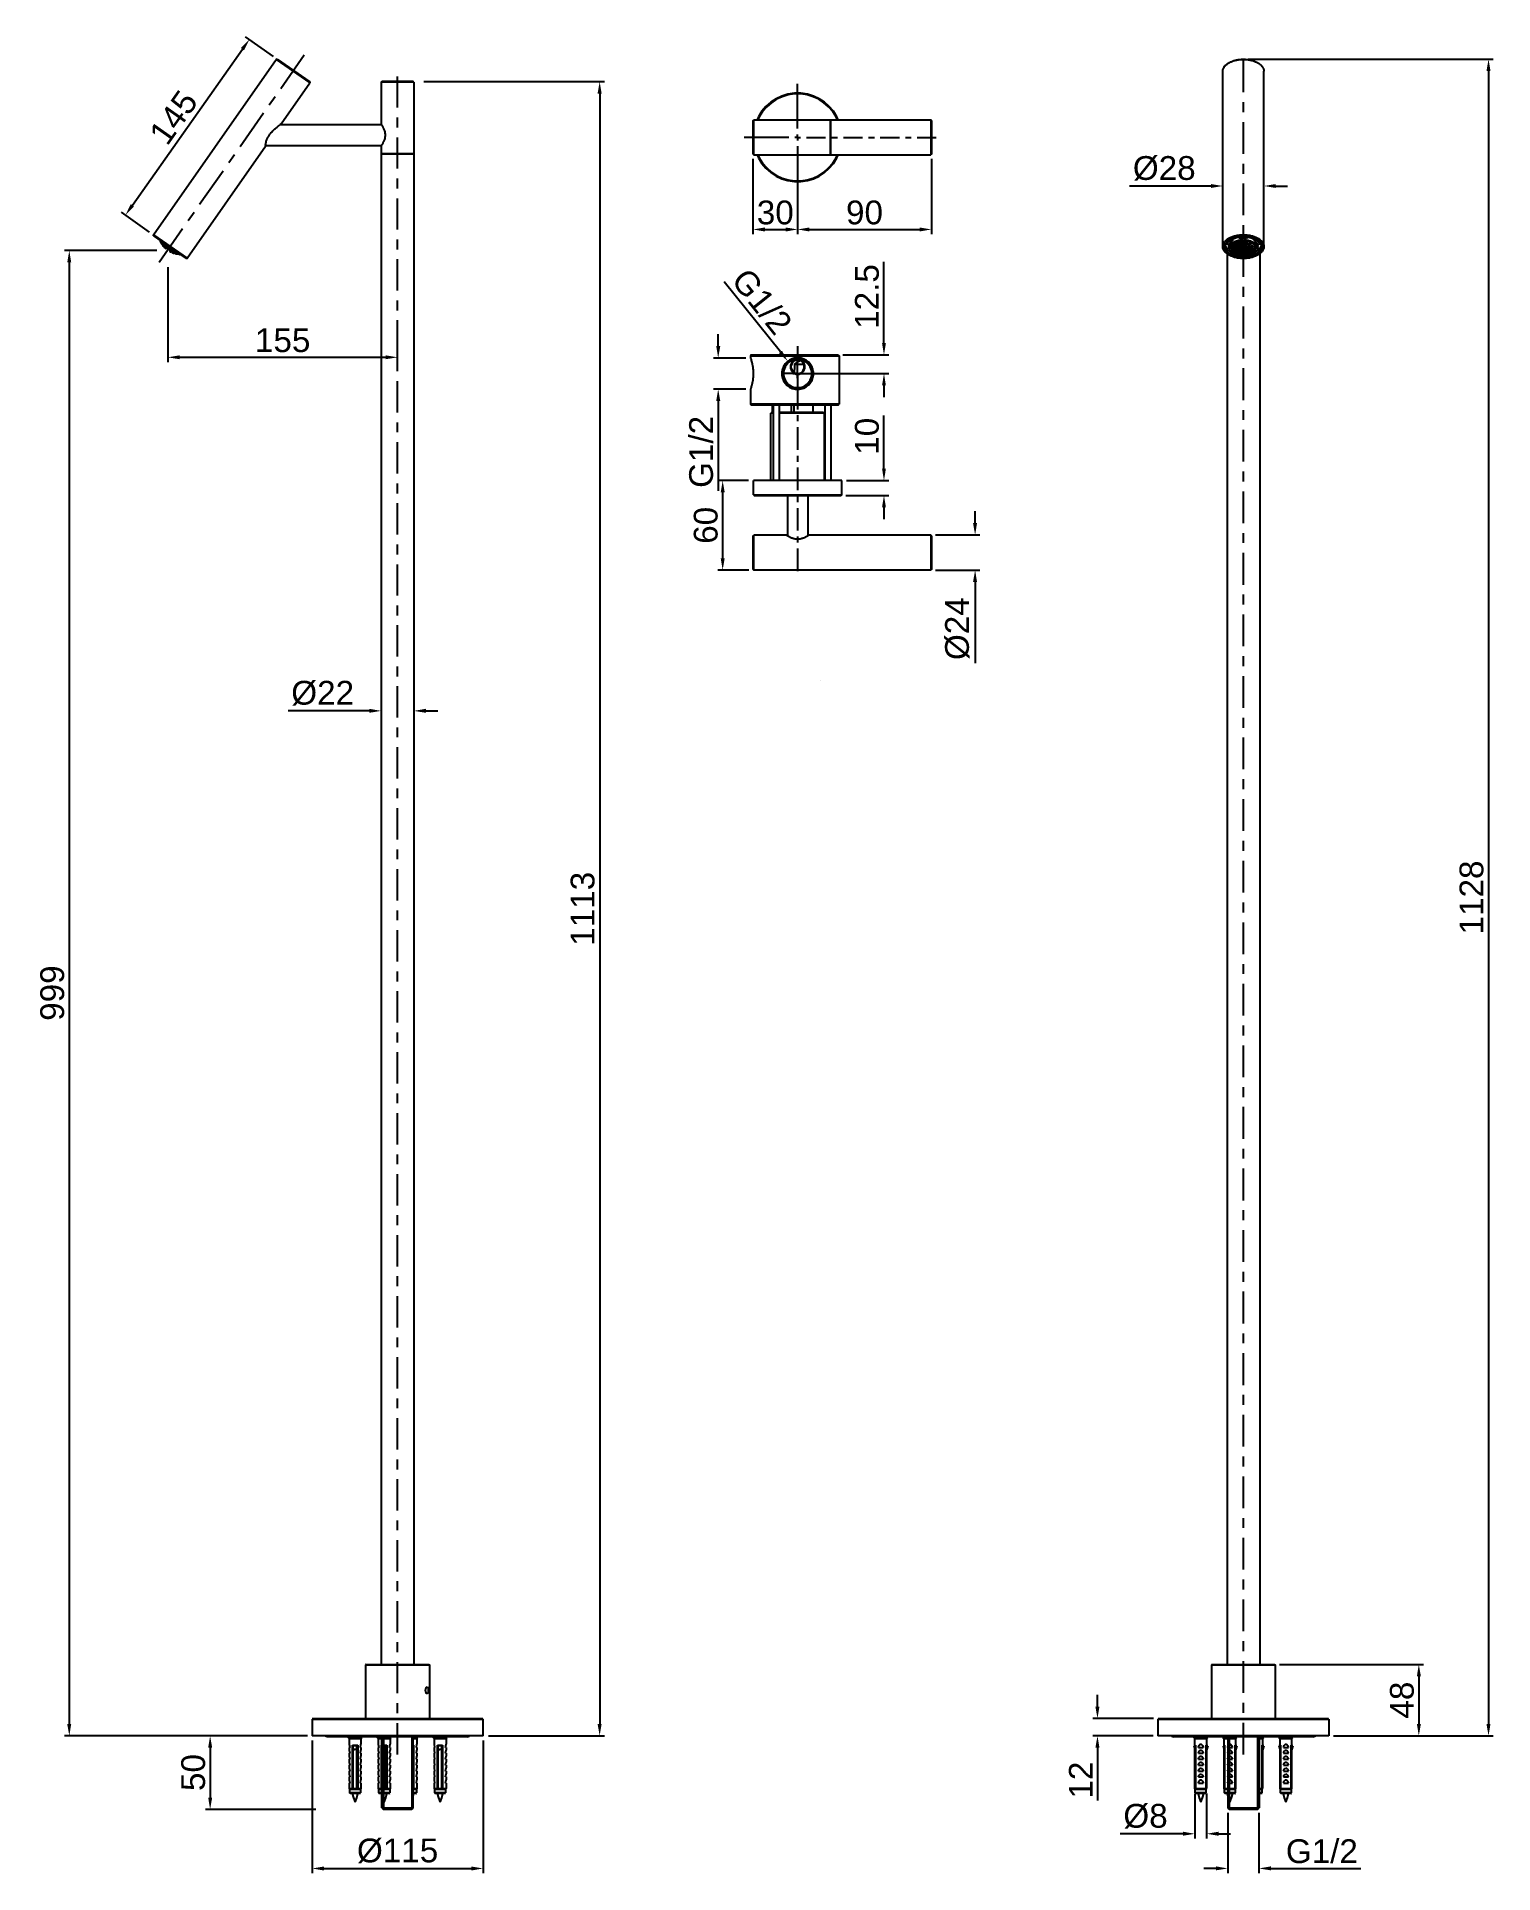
# Model space of a CAD drawing. Extents: x 5980 to 6960, y -107 to 1128.
import ezdxf

# ---------------------------------------------------------------- set-up
doc = ezdxf.new("R2010")
doc.units = 0
doc.header["$LTSCALE"] = 3
doc.layers.get('Defpoints').update_dxf_attribs({"linetype": 'CONTINUOUS'})
doc.layers.add('P', color=7, linetype='CONTINUOUS')
doc.layers.add('Quote', color=1, linetype='CONTINUOUS')
doc.styles.get("Standard").update_dxf_attribs({"font": 'arial.ttf'})
doc.dimstyles.new('Rubinetti', dxfattribs={"dimscale": 16, "dimtxt": 1, "dimasz": 0.5, "dimexe": 0.2, "dimexo": 0.2, "dimgap": 0.2, "dimtad": 1, "dimdsep": 46, "dimtxsty": 'Standard', "dimcen": 0.2, "dimdle": 0.2, "dimclrd": 256, "dimclre": 256, "dimclrt": 256, "dimadec": 0, "dimazin": 0, "dimtfac": 1, "dimtofl": 0, "dimtmove": 0, "dimatfit": 0, "dimfxl": 1, "dimtolj": 1, "dimtzin": 0, "dimlwd": -1, "dimarcsym": 0})

msp = doc.modelspace()

# ---------------------------------------------------------------- blocks, each defined once
blk = doc.blocks.new('*D66')
at = {"layer": 'Defpoints', "color": 0, "transparency": 16777216}
for p in [(6064.1, 984.7), (6002.1, -14.2), (6165.4, -14.2)]:
    blk.add_point(p, dxfattribs=at)
at = {"layer": 'Quote', "lineweight": -2, "transparency": 16777216}
for p, q in [((6060.9, 984.7), (5998.9, 984.7)), ((6162.2, -14.2), (5998.9, -14.2))]:
    blk.add_line(p, q, dxfattribs=at)
at = {"layer": 'Quote', "linetype": 'Continuous', "transparency": 16777216}
blk.add_line((6002.1, 976.7), (6002.1, -6.2), dxfattribs=at)
at = {"layer": 'Quote', "transparency": 16777216}
for points in [[(6000.7, 976.7), (6003.4, 976.7), (6002.1, 984.7)], [(6000.7, -6.2), (6003.4, -6.2), (6002.1, -14.2)]]:
    blk.add_solid(points, dxfattribs=at)
at = {"layer": 'Quote', "transparency": 16777216, "insert": (5990.7, 485.3), "char_height": 16, "attachment_point": 5, "rotation": 90}
blk.add_mtext('\\A1;999', dxfattribs=at)
blk = doc.blocks.new('*D67')
at = {"layer": 'Defpoints', "color": 0, "transparency": 16777216}
for p in [(6211.8, 675.1), (6233.9, 675.1), (6233.9, 675.1)]:
    blk.add_point(p, dxfattribs=at)
at = {"layer": 'Quote', "linetype": 'Continuous', "transparency": 16777216}
for p, q in [((6203.8, 675.1), (6149.3, 675.1)), ((6241.9, 675.1), (6249.9, 675.1))]:
    blk.add_line(p, q, dxfattribs=at)
at = {"layer": 'Quote', "transparency": 16777216}
for points in [[(6203.8, 676.5), (6203.8, 673.8), (6211.8, 675.1)], [(6241.9, 676.5), (6241.9, 673.8), (6233.9, 675.1)]]:
    blk.add_solid(points, dxfattribs=at)
at = {"layer": 'Quote', "transparency": 16777216, "insert": (6172.5, 687), "char_height": 16, "attachment_point": 5}
blk.add_mtext('\\A1;%%C22', dxfattribs=at)
blk = doc.blocks.new('*D68')
at = {"layer": 'Defpoints', "color": 0, "transparency": 16777216}
for p in [(6068.3, 976.8), (6222.9, 912.9), (6222.9, 912.9)]:
    blk.add_point(p, dxfattribs=at)
at = {"layer": 'Quote', "lineweight": -2, "transparency": 16777216}
blk.add_line((6068.3, 973.6), (6068.3, 909.7), dxfattribs=at)
at = {"layer": 'Quote', "linetype": 'Continuous', "transparency": 16777216}
blk.add_line((6076.3, 912.9), (6214.9, 912.9), dxfattribs=at)
at = {"layer": 'Quote', "transparency": 16777216}
for points in [[(6076.3, 914.2), (6076.3, 911.6), (6068.3, 912.9)], [(6214.9, 914.2), (6214.9, 911.6), (6222.9, 912.9)]]:
    blk.add_solid(points, dxfattribs=at)
at = {"layer": 'Quote', "transparency": 16777216, "insert": (6145.6, 924.3), "char_height": 16, "attachment_point": 5}
blk.add_mtext('\\A1;155', dxfattribs=at)
blk = doc.blocks.new('*D69')
at = {"layer": 'Defpoints', "color": 0, "transparency": 16777216}
for p in [(6123.2, 1126.6), (6142, 1113.4), (6058.7, 995.3)]:
    blk.add_point(p, dxfattribs=at)
at = {"layer": 'Quote', "lineweight": -2, "transparency": 16777216}
for p, q in [((6139.4, 1115.2), (6120.5, 1128.5)), ((6056.1, 997.1), (6037.3, 1010.4))]:
    blk.add_line(p, q, dxfattribs=at)
at = {"layer": 'Quote', "linetype": 'Continuous', "transparency": 16777216}
blk.add_line((6044.5, 1015.1), (6118.5, 1120.1), dxfattribs=at)
at = {"layer": 'Quote', "transparency": 16777216}
for points in [[(6117.5, 1120.9), (6119.6, 1119.3), (6123.2, 1126.6)], [(6043.4, 1015.9), (6045.6, 1014.3), (6039.9, 1008.6)]]:
    blk.add_solid(points, dxfattribs=at)
at = {"layer": 'Quote', "transparency": 16777216, "insert": (6072.2, 1074.2), "char_height": 16, "attachment_point": 5, "rotation": 54.8157}
blk.add_mtext('\\A1;145', dxfattribs=at)
blk = doc.blocks.new('*D70')
at = {"layer": 'Defpoints', "color": 0, "transparency": 16777216}
for p in [(6237.4, 1098.3), (6280.9, -14.2), (6358.8, -14.2)]:
    blk.add_point(p, dxfattribs=at)
at = {"layer": 'Quote', "lineweight": -2, "transparency": 16777216}
for p, q in [((6240.6, 1098.3), (6362, 1098.3)), ((6284.1, -14.2), (6362, -14.2))]:
    blk.add_line(p, q, dxfattribs=at)
at = {"layer": 'Quote', "linetype": 'Continuous', "transparency": 16777216}
blk.add_line((6358.8, 1090.3), (6358.8, -6.2), dxfattribs=at)
at = {"layer": 'Quote', "transparency": 16777216}
for points in [[(6357.4, 1090.3), (6360.1, 1090.3), (6358.8, 1098.3)], [(6357.4, -6.2), (6360.1, -6.2), (6358.8, -14.2)]]:
    blk.add_solid(points, dxfattribs=at)
at = {"layer": 'Quote', "transparency": 16777216, "insert": (6347.4, 542), "char_height": 16, "attachment_point": 5, "rotation": 90}
blk.add_mtext('\\A1;1113', dxfattribs=at)
blk = doc.blocks.new('*D71')
at = {"layer": 'Defpoints', "color": 0, "transparency": 16777216}
for p in [(6461.9, 1049.5), (6491.9, 1049), (6491.9, 998.9)]:
    blk.add_point(p, dxfattribs=at)
at = {"layer": 'Quote', "lineweight": -2, "transparency": 16777216}
for p, q in [((6461.9, 1046.3), (6461.9, 995.7)), ((6491.9, 1045.8), (6491.9, 995.7))]:
    blk.add_line(p, q, dxfattribs=at)
at = {"layer": 'Quote', "linetype": 'Continuous', "transparency": 16777216}
blk.add_line((6469.9, 998.9), (6483.9, 998.9), dxfattribs=at)
at = {"layer": 'Quote', "transparency": 16777216}
for points in [[(6469.9, 1000.2), (6469.9, 997.5), (6461.9, 998.9)], [(6483.9, 1000.2), (6483.9, 997.5), (6491.9, 998.9)]]:
    blk.add_solid(points, dxfattribs=at)
at = {"layer": 'Quote', "transparency": 16777216, "insert": (6476.9, 1010.2), "char_height": 16, "attachment_point": 5}
blk.add_mtext('\\A1;30', dxfattribs=at)
blk = doc.blocks.new('*D72')
at = {"layer": 'Defpoints', "color": 0, "transparency": 16777216}
for p in [(6491.9, 1049), (6581.9, 1049.5), (6581.9, 998.9)]:
    blk.add_point(p, dxfattribs=at)
at = {"layer": 'Quote', "lineweight": -2, "transparency": 16777216}
for p, q in [((6491.9, 1045.8), (6491.9, 995.7)), ((6581.9, 1046.3), (6581.9, 995.7))]:
    blk.add_line(p, q, dxfattribs=at)
at = {"layer": 'Quote', "linetype": 'Continuous', "transparency": 16777216}
blk.add_line((6499.9, 998.9), (6573.9, 998.9), dxfattribs=at)
at = {"layer": 'Quote', "transparency": 16777216}
for points in [[(6499.9, 1000.2), (6499.9, 997.5), (6491.9, 998.9)], [(6573.9, 1000.2), (6573.9, 997.5), (6581.9, 998.9)]]:
    blk.add_solid(points, dxfattribs=at)
at = {"layer": 'Quote', "transparency": 16777216, "insert": (6536.9, 1010.2), "char_height": 16, "attachment_point": 5}
blk.add_mtext('\\A1;90', dxfattribs=at)
blk = doc.blocks.new('*D73')
at = {"layer": 'Defpoints', "color": 0, "transparency": 16777216}
for p in [(6462.2, 830), (6441.5, 769.8), (6462.4, 769.8)]:
    blk.add_point(p, dxfattribs=at)
at = {"layer": 'Quote', "lineweight": -2, "transparency": 16777216}
for p, q in [((6459, 830), (6438.3, 830)), ((6459.2, 769.8), (6438.3, 769.8))]:
    blk.add_line(p, q, dxfattribs=at)
at = {"layer": 'Quote', "linetype": 'Continuous', "transparency": 16777216}
blk.add_line((6441.5, 822), (6441.5, 777.8), dxfattribs=at)
at = {"layer": 'Quote', "transparency": 16777216}
for points in [[(6440.2, 822), (6442.9, 822), (6441.5, 830)], [(6440.2, 777.8), (6442.9, 777.8), (6441.5, 769.8)]]:
    blk.add_solid(points, dxfattribs=at)
at = {"layer": 'Quote', "transparency": 16777216, "insert": (6430.2, 799.9), "char_height": 16, "attachment_point": 5, "rotation": 90}
blk.add_mtext('\\A1;60', dxfattribs=at)
blk = doc.blocks.new('*D74')
at = {"layer": 'Defpoints', "color": 0, "transparency": 16777216}
for p in [(6581.4, 793.4), (6581.4, 769.8), (6611.3, 769.8)]:
    blk.add_point(p, dxfattribs=at)
at = {"layer": 'Quote', "linetype": 'Continuous', "transparency": 16777216}
for p, q in [((6611.3, 801.4), (6611.3, 809.4)), ((6611.3, 761.8), (6611.3, 707.1))]:
    blk.add_line(p, q, dxfattribs=at)
at = {"layer": 'Quote', "lineweight": -2, "transparency": 16777216}
for p, q in [((6584.6, 793.4), (6614.5, 793.4)), ((6584.6, 769.8), (6614.5, 769.8))]:
    blk.add_line(p, q, dxfattribs=at)
at = {"layer": 'Quote', "transparency": 16777216}
for points in [[(6609.9, 801.4), (6612.6, 801.4), (6611.3, 793.4)], [(6609.9, 761.8), (6612.6, 761.8), (6611.3, 769.8)]]:
    blk.add_solid(points, dxfattribs=at)
at = {"layer": 'Quote', "transparency": 16777216, "insert": (6599.4, 730.4), "char_height": 16, "attachment_point": 5, "rotation": 90}
blk.add_mtext('\\A1;%%C24', dxfattribs=at)
blk = doc.blocks.new('*D75')
at = {"layer": 'Defpoints', "color": 0, "transparency": 16777216}
for p in [(6519.2, 914.5), (6491.9, 902), (6550, 902)]:
    blk.add_point(p, dxfattribs=at)
at = {"layer": 'Quote', "linetype": 'Continuous', "transparency": 16777216}
for p, q in [((6550, 922.5), (6550, 977.1)), ((6550, 894), (6550, 886))]:
    blk.add_line(p, q, dxfattribs=at)
at = {"layer": 'Quote', "lineweight": -2, "transparency": 16777216}
for p, q in [((6522.4, 914.5), (6553.2, 914.5)), ((6495.1, 902), (6553.2, 902))]:
    blk.add_line(p, q, dxfattribs=at)
at = {"layer": 'Quote', "transparency": 16777216}
for points in [[(6548.7, 922.5), (6551.3, 922.5), (6550, 914.5)], [(6548.7, 894), (6551.3, 894), (6550, 902)]]:
    blk.add_solid(points, dxfattribs=at)
at = {"layer": 'Quote', "transparency": 16777216, "insert": (6538.6, 953.8), "char_height": 16, "attachment_point": 5, "rotation": 90}
blk.add_mtext('\\A1;12.5', dxfattribs=at)
blk = doc.blocks.new('*D76')
at = {"layer": 'Defpoints', "color": 0, "transparency": 16777216}
for p in [(6521.7, 830), (6521.2, 820), (6550, 820)]:
    blk.add_point(p, dxfattribs=at)
at = {"layer": 'Quote', "linetype": 'Continuous', "transparency": 16777216}
for p, q in [((6550, 838), (6550, 873.7)), ((6550, 812), (6550, 804))]:
    blk.add_line(p, q, dxfattribs=at)
at = {"layer": 'Quote', "lineweight": -2, "transparency": 16777216}
for p, q in [((6524.9, 830), (6553.2, 830)), ((6524.4, 820), (6553.2, 820))]:
    blk.add_line(p, q, dxfattribs=at)
at = {"layer": 'Quote', "transparency": 16777216}
for points in [[(6548.7, 838), (6551.3, 838), (6550, 830)], [(6548.7, 812), (6551.3, 812), (6550, 820)]]:
    blk.add_solid(points, dxfattribs=at)
at = {"layer": 'Quote', "transparency": 16777216, "insert": (6538.6, 859.8), "char_height": 16, "attachment_point": 5, "rotation": 90}
blk.add_mtext('\\A1;10', dxfattribs=at)
blk = doc.blocks.new('*D77')
at = {"layer": 'Defpoints', "color": 0, "transparency": 16777216}
for p in [(6485.3, 910.3), (6498.5, 893.7)]:
    blk.add_point(p, dxfattribs=at)
at = {"layer": 'Quote', "linetype": 'Continuous', "transparency": 16777216}
blk.add_line((6480.3, 916.5), (6442.5, 963.7), dxfattribs=at)
at = {"layer": 'Quote', "lineweight": -2, "transparency": 16777216}
for p, q in [((6488.7, 902), (6495.1, 902)), ((6491.9, 898.8), (6491.9, 905.2))]:
    blk.add_line(p, q, dxfattribs=at)
at = {"layer": 'Quote', "transparency": 16777216}
blk.add_solid([(6481.4, 917.3), (6479.3, 915.7), (6485.3, 910.3)], dxfattribs=at)
at = {"layer": 'Quote', "transparency": 16777216, "insert": (6467.9, 950.4), "char_height": 16, "attachment_point": 5, "rotation": 308.664}
blk.add_mtext('\\A1;G1/2', dxfattribs=at)
blk = doc.blocks.new('*D78')
at = {"layer": 'Defpoints', "color": 0, "transparency": 16777216}
for p in [(6460.4, 912.4), (6438.5, 891.5), (6460.4, 891.5)]:
    blk.add_point(p, dxfattribs=at)
at = {"layer": 'Quote', "linetype": 'Continuous', "transparency": 16777216}
for p, q in [((6438.5, 920.4), (6438.5, 928.4)), ((6438.5, 883.5), (6438.5, 823))]:
    blk.add_line(p, q, dxfattribs=at)
at = {"layer": 'Quote', "lineweight": -2, "transparency": 16777216}
for p, q in [((6457.2, 912.4), (6435.3, 912.4)), ((6457.2, 891.5), (6435.3, 891.5))]:
    blk.add_line(p, q, dxfattribs=at)
at = {"layer": 'Quote', "transparency": 16777216}
for points in [[(6437.2, 920.4), (6439.9, 920.4), (6438.5, 912.4)], [(6437.2, 883.5), (6439.9, 883.5), (6438.5, 891.5)]]:
    blk.add_solid(points, dxfattribs=at)
at = {"layer": 'Quote', "transparency": 16777216, "insert": (6427.1, 849.3), "char_height": 16, "attachment_point": 5, "rotation": 90}
blk.add_mtext('\\A1;G1/2', dxfattribs=at)
blk = doc.blocks.new('*D79')
at = {"layer": 'Defpoints', "color": 0, "transparency": 16777216}
for p in [(6777.9, 1028.1), (6805.5, 1028.1), (6805.5, 1028.1)]:
    blk.add_point(p, dxfattribs=at)
at = {"layer": 'Quote', "linetype": 'Continuous', "transparency": 16777216}
for p, q in [((6769.9, 1028.1), (6715.1, 1028.1)), ((6813.5, 1028.1), (6821.5, 1028.1))]:
    blk.add_line(p, q, dxfattribs=at)
at = {"layer": 'Quote', "transparency": 16777216}
for points in [[(6769.9, 1029.4), (6769.9, 1026.8), (6777.9, 1028.1)], [(6813.5, 1029.4), (6813.5, 1026.8), (6805.5, 1028.1)]]:
    blk.add_solid(points, dxfattribs=at)
at = {"layer": 'Quote', "transparency": 16777216, "insert": (6738.5, 1039.9), "char_height": 16, "attachment_point": 5}
blk.add_mtext('\\A1;%%C28', dxfattribs=at)
blk = doc.blocks.new('*D80')
at = {"layer": 'Defpoints', "color": 0, "transparency": 16777216}
for p in [(6791.7, 1113.4), (6849.2, -14.2), (6956.6, -14.2)]:
    blk.add_point(p, dxfattribs=at)
at = {"layer": 'Quote', "lineweight": -2, "transparency": 16777216}
for p, q in [((6794.9, 1113.4), (6959.8, 1113.4)), ((6852.4, -14.2), (6959.8, -14.2))]:
    blk.add_line(p, q, dxfattribs=at)
at = {"layer": 'Quote', "linetype": 'Continuous', "transparency": 16777216}
blk.add_line((6956.6, 1105.4), (6956.6, -6.2), dxfattribs=at)
at = {"layer": 'Quote', "transparency": 16777216}
for points in [[(6955.2, 1105.4), (6957.9, 1105.4), (6956.6, 1113.4)], [(6955.2, -6.2), (6957.9, -6.2), (6956.6, -14.2)]]:
    blk.add_solid(points, dxfattribs=at)
at = {"layer": 'Quote', "transparency": 16777216, "insert": (6945.2, 549.6), "char_height": 16, "attachment_point": 5, "rotation": 90}
blk.add_mtext('\\A1;1128', dxfattribs=at)
blk = doc.blocks.new('*D81')
at = {"layer": 'Defpoints', "color": 0, "transparency": 16777216}
for p in [(6812.9, 33.8), (6849.2, -14.2), (6909.7, -14.2)]:
    blk.add_point(p, dxfattribs=at)
at = {"layer": 'Quote', "lineweight": -2, "transparency": 16777216}
for p, q in [((6816.1, 33.8), (6912.9, 33.8)), ((6852.4, -14.2), (6912.9, -14.2))]:
    blk.add_line(p, q, dxfattribs=at)
at = {"layer": 'Quote', "linetype": 'Continuous', "transparency": 16777216}
blk.add_line((6909.7, 25.8), (6909.7, -6.2), dxfattribs=at)
at = {"layer": 'Quote', "transparency": 16777216}
for points in [[(6908.4, 25.8), (6911.1, 25.8), (6909.7, 33.8)], [(6908.4, -6.2), (6911.1, -6.2), (6909.7, -14.2)]]:
    blk.add_solid(points, dxfattribs=at)
at = {"layer": 'Quote', "transparency": 16777216, "insert": (6898.4, 9.8), "char_height": 16, "attachment_point": 5, "rotation": 90}
blk.add_mtext('\\A1;48', dxfattribs=at)
blk = doc.blocks.new('*D82')
at = {"layer": 'Defpoints', "color": 0, "transparency": 16777216}
for p in [(6734.4, -2.6), (6693.6, -14.2), (6734.2, -14.2)]:
    blk.add_point(p, dxfattribs=at)
at = {"layer": 'Quote', "linetype": 'Continuous', "transparency": 16777216}
for p, q in [((6693.6, 5.4), (6693.6, 13.4)), ((6693.6, -22.2), (6693.6, -57.8))]:
    blk.add_line(p, q, dxfattribs=at)
at = {"layer": 'Quote', "lineweight": -2, "transparency": 16777216}
for p, q in [((6731.2, -2.6), (6690.4, -2.6)), ((6731, -14.2), (6690.4, -14.2))]:
    blk.add_line(p, q, dxfattribs=at)
at = {"layer": 'Quote', "transparency": 16777216}
for points in [[(6692.2, 5.4), (6694.9, 5.4), (6693.6, -2.6)], [(6692.2, -22.2), (6694.9, -22.2), (6693.6, -14.2)]]:
    blk.add_solid(points, dxfattribs=at)
at = {"layer": 'Quote', "transparency": 16777216, "insert": (6682.4, -44), "char_height": 16, "attachment_point": 5, "rotation": 90}
blk.add_mtext('\\A1;12', dxfattribs=at)
blk = doc.blocks.new('*D83')
at = {"layer": 'Defpoints', "color": 0, "transparency": 16777216}
for p in [(6759.1, -49.7), (6767, -49.7), (6767, -80.1)]:
    blk.add_point(p, dxfattribs=at)
at = {"layer": 'Quote', "lineweight": -2, "transparency": 16777216}
for p, q in [((6759.1, -52.9), (6759.1, -83.3)), ((6767, -52.9), (6767, -83.3))]:
    blk.add_line(p, q, dxfattribs=at)
at = {"layer": 'Quote', "linetype": 'Continuous', "transparency": 16777216}
for p, q in [((6751.1, -80.1), (6708.8, -80.1)), ((6775, -80.1), (6783, -80.1))]:
    blk.add_line(p, q, dxfattribs=at)
at = {"layer": 'Quote', "transparency": 16777216}
for points in [[(6751.1, -78.7), (6751.1, -81.4), (6759.1, -80.1)], [(6775, -78.7), (6775, -81.4), (6767, -80.1)]]:
    blk.add_solid(points, dxfattribs=at)
at = {"layer": 'Quote', "transparency": 16777216, "insert": (6725.9, -68.3), "char_height": 16, "attachment_point": 5}
blk.add_mtext('\\A1;%%C8', dxfattribs=at)
blk = doc.blocks.new('*D84')
at = {"layer": 'Defpoints', "color": 0, "transparency": 16777216}
for p in [(6781.2, -62.7), (6802.2, -62.7), (6802.2, -103.4)]:
    blk.add_point(p, dxfattribs=at)
at = {"layer": 'Quote', "lineweight": -2, "transparency": 16777216}
for p, q in [((6781.2, -65.9), (6781.2, -106.6)), ((6802.2, -65.9), (6802.2, -106.6))]:
    blk.add_line(p, q, dxfattribs=at)
at = {"layer": 'Quote', "linetype": 'Continuous', "transparency": 16777216}
for p, q in [((6773.2, -103.4), (6765.2, -103.4)), ((6810.2, -103.4), (6870.7, -103.4))]:
    blk.add_line(p, q, dxfattribs=at)
at = {"layer": 'Quote', "transparency": 16777216}
for points in [[(6773.2, -102), (6773.2, -104.7), (6781.2, -103.4)], [(6810.2, -102), (6810.2, -104.7), (6802.2, -103.4)]]:
    blk.add_solid(points, dxfattribs=at)
at = {"layer": 'Quote', "transparency": 16777216, "insert": (6844.5, -91.9), "char_height": 16, "attachment_point": 5}
blk.add_mtext('\\A1;G1/2', dxfattribs=at)
blk = doc.blocks.new('*D85')
at = {"layer": 'Defpoints', "color": 0, "transparency": 16777216}
for p in [(6165.4, -14.2), (6280.4, -14.2), (6280.4, -103.4)]:
    blk.add_point(p, dxfattribs=at)
at = {"layer": 'Quote', "lineweight": -2, "transparency": 16777216}
for p, q in [((6165.4, -17.4), (6165.4, -106.6)), ((6280.4, -17.4), (6280.4, -106.6))]:
    blk.add_line(p, q, dxfattribs=at)
at = {"layer": 'Quote', "linetype": 'Continuous', "transparency": 16777216}
blk.add_line((6173.4, -103.4), (6272.4, -103.4), dxfattribs=at)
at = {"layer": 'Quote', "transparency": 16777216}
for points in [[(6173.4, -102.1), (6173.4, -104.8), (6165.4, -103.4)], [(6272.4, -102.1), (6272.4, -104.8), (6280.4, -103.4)]]:
    blk.add_solid(points, dxfattribs=at)
at = {"layer": 'Quote', "transparency": 16777216, "insert": (6222.9, -91.6), "char_height": 16, "attachment_point": 5}
blk.add_mtext('\\A1;%%C115', dxfattribs=at)
blk = doc.blocks.new('*D86')
at = {"layer": 'Defpoints', "color": 0, "transparency": 16777216}
for p in [(6165.4, -14.2), (6096.8, -63.7), (6171.1, -63.7)]:
    blk.add_point(p, dxfattribs=at)
at = {"layer": 'Quote', "lineweight": -2, "transparency": 16777216}
for p, q in [((6162.2, -14.2), (6093.6, -14.2)), ((6167.9, -63.7), (6093.6, -63.7))]:
    blk.add_line(p, q, dxfattribs=at)
at = {"layer": 'Quote', "linetype": 'Continuous', "transparency": 16777216}
blk.add_line((6096.8, -22.2), (6096.8, -55.7), dxfattribs=at)
at = {"layer": 'Quote', "transparency": 16777216}
for points in [[(6095.5, -22.2), (6098.2, -22.2), (6096.8, -14.2)], [(6095.5, -55.7), (6098.2, -55.7), (6096.8, -63.7)]]:
    blk.add_solid(points, dxfattribs=at)
at = {"layer": 'Quote', "transparency": 16777216, "insert": (6085.5, -38.9), "char_height": 16, "attachment_point": 5, "rotation": 90}
blk.add_mtext('\\A1;50', dxfattribs=at)

# ---------------------------------------------------------------- dimensions: what is measured, and where the dimension line sits
at = {"layer": 'Quote'}
dim = msp.add_aligned_dim(p1=(6058.727, 995.281), p2=(6141.982, 1113.371), distance=23.039, text='145', dimstyle='Rubinetti', override={"dimdec": 0}, dxfattribs=at)
dim.commit()
dim.dimension.update_dxf_attribs({"geometry": '*D69', "text_midpoint": (6072.232, 1074.153)})
for base, p1, p2, picture, middle in [((6956.578, -14.194), (6791.743, 1113.371), (6849.243, -14.194), '*D80', (6945.209, 549.589)), ((6002.062, -14.194), (6064.107, 984.696), (6165.357, -14.194), '*D66', (5990.693, 485.251)), ((6441.53, 769.765), (6462.167, 829.958), (6462.432, 769.765), '*D73', (6430.16, 799.861)), ((6909.743, -14.194), (6812.908, 33.786), (6849.243, -14.194), '*D81', (6898.374, 9.796)), ((6693.583, -14.194), (6734.413, -2.639), (6734.238, -14.194), '*D82', (6682.35, -44.018))]:
    dim = msp.add_linear_dim(base=base, p1=p1, p2=p2, angle=90, dimstyle='Rubinetti', override={"dimdec": 0}, dxfattribs=at)
    dim.commit()
    dim.dimension.update_dxf_attribs({"geometry": picture, "text_midpoint": middle})
for base, p1, p2, text, picture, middle in [((6358.767, -14.194), (6237.412, 1098.291), (6280.892, -14.194), '1113', '*D70', (6347.392, 542.049)), ((6611.26, 769.765), (6581.45, 793.358), (6581.45, 769.765), '%%C<>', '*D74', (6599.443, 730.434)), ((6096.827, -63.669), (6165.357, -14.194), (6171.087, -63.669), '50', '*D86', (6085.458, -38.931))]:
    dim = msp.add_linear_dim(base=base, p1=p1, p2=p2, angle=90, text=text, dimstyle='Rubinetti', override={"dimdec": 0}, dxfattribs=at)
    dim.commit()
    dim.dimension.update_dxf_attribs({"geometry": picture, "text_midpoint": middle})
for base, p1, p2, picture, middle in [((6805.498, 1028.091), (6777.893, 1028.091), (6805.498, 1028.091), '*D79', (6738.513, 1028.091)), ((6233.882, 675.136), (6211.832, 675.136), (6233.882, 675.136), '*D67', (6172.55, 675.136)), ((6767.048, -80.074), (6759.108, -49.734), (6767.048, -49.734), '*D83', (6725.944, -80.074))]:
    dim = msp.add_linear_dim(base=base, p1=p1, p2=p2, text='%%C<>', dimstyle='Rubinetti', override={"dimdec": 0}, dxfattribs=at)
    dim.commit()
    dim.dimension.update_dxf_attribs({"geometry": picture, "text_midpoint": middle, "dimtype": 160})
for base, p1, p2, picture, middle in [((6491.932, 998.856), (6461.947, 1049.479), (6491.932, 1048.994), '*D71', (6476.94, 1010.231)), ((6222.857, 912.906), (6068.252, 976.761), (6222.857, 912.906), '*D68', (6145.554, 924.276))]:
    dim = msp.add_linear_dim(base=base, p1=p1, p2=p2, dimstyle='Rubinetti', override={"dimdec": 0}, dxfattribs=at)
    dim.commit()
    dim.dimension.update_dxf_attribs({"geometry": picture, "text_midpoint": middle})
dim = msp.add_linear_dim(base=(6581.935, 998.856), p1=(6491.932, 1048.994), p2=(6581.935, 1049.479), dimstyle='Rubinetti', dxfattribs=at)
dim.commit()
dim.dimension.update_dxf_attribs({"geometry": '*D72', "text_midpoint": (6536.933, 1010.226)})
for base, p1, p2, override, picture, middle in [((6550.01, 901.968), (6519.23, 914.493), (6491.91, 901.968), {"dimdec": 1}, '*D75', (6550.01, 953.78)), ((6550.01, 819.993), (6521.7, 829.958), (6521.17, 819.993), {"dimdec": 0}, '*D76', (6550.01, 859.837))]:
    dim = msp.add_linear_dim(base=base, p1=p1, p2=p2, angle=90, dimstyle='Rubinetti', override=override, dxfattribs=at)
    dim.commit()
    dim.dimension.update_dxf_attribs({"geometry": picture, "text_midpoint": middle, "dimtype": 160})
dim = msp.add_diameter_dim_2p(p1=(6498.547, 893.727), p2=(6485.317, 910.261), text='G1/2', dimstyle='Rubinetti', dxfattribs=at)
dim.commit()
dim.dimension.update_dxf_attribs({"geometry": '*D77', "text_midpoint": (6458.925, 943.247), "dimtype": 163})
dim = msp.add_linear_dim(base=(6438.532, 891.518), p1=(6460.447, 912.42), p2=(6460.447, 891.518), angle=90, text='G1/2', dimstyle='Rubinetti', dxfattribs=at)
dim.commit()
dim.dimension.update_dxf_attribs({"geometry": '*D78', "text_midpoint": (6427.059, 849.273)})
dim = msp.add_linear_dim(base=(6280.362, -103.444), p1=(6165.357, -14.194), p2=(6280.362, -14.194), text='%%C<>', dimstyle='Rubinetti', override={"dimdec": 0}, dxfattribs=at)
dim.commit()
dim.dimension.update_dxf_attribs({"geometry": '*D85', "text_midpoint": (6222.859, -91.627)})
dim = msp.add_linear_dim(base=(6802.238, -103.359), p1=(6781.248, -62.699), p2=(6802.238, -62.699), text='G1/2', dimstyle='Rubinetti', dxfattribs=at)
dim.commit()
dim.dimension.update_dxf_attribs({"geometry": '*D84', "text_midpoint": (6844.483, -91.886)})

# ---------------------------------------------------------------- linework, layer by layer
at = {"layer": 'P'}
for points in [[(6058.727, 995.281), (6141.277, 1113.286)], [(6141.982, 1113.371), (6141.277, 1113.286)], [(6141.277, 1113.286), (6163.857, 1097.411)], [(6141.982, 1113.371), (6163.767, 1098.116)], [(6160.062, 1116.021), (6144.277, 1093.531)], [(6782.218, 1111.081), (6782.568, 1111.256), (6783.008, 1111.521), (6783.453, 1111.696), (6783.893, 1111.876), (6784.333, 1112.051), (6784.773, 1112.226), (6785.213, 1112.401), (6785.743, 1112.581), (6786.273, 1112.666), (6787.068, 1112.931), (6787.683, 1113.021), (6788.213, 1113.106), (6788.743, 1113.196), (6789.358, 1113.286), (6789.978, 1113.286), (6790.508, 1113.371), (6791.123, 1113.371), (6791.743, 1113.371), (6792.268, 1113.371), (6792.888, 1113.371), (6793.503, 1113.286), (6794.033, 1113.286), (6794.653, 1113.196), (6795.183, 1113.106), (6795.798, 1113.021), (6796.328, 1112.931), (6796.858, 1112.756), (6797.648, 1112.581), (6798.178, 1112.401), (6798.618, 1112.226), (6799.148, 1112.051), (6799.593, 1111.876), (6800.033, 1111.696), (6800.383, 1111.521), (6800.823, 1111.256), (6801.178, 1111.081)], [(6782.218, 1111.081), (6782.658, 1111.256), (6783.008, 1111.521), (6783.453, 1111.696), (6783.978, 1111.876), (6784.423, 1112.051), (6784.863, 1112.226), (6785.393, 1112.401), (6785.918, 1112.491), (6786.448, 1112.666), (6787.153, 1112.756), (6787.683, 1112.931), (6788.303, 1113.021), (6788.833, 1113.106), (6789.448, 1113.106), (6790.068, 1113.196), (6790.683, 1113.196), (6791.298, 1113.196), (6791.743, 1113.286), (6792.183, 1113.196), (6792.798, 1113.196), (6793.328, 1113.196), (6793.948, 1113.106), (6794.563, 1113.106), (6795.093, 1113.021), (6795.708, 1112.931), (6796.238, 1112.756), (6796.858, 1112.666), (6797.473, 1112.491), (6798.003, 1112.401), (6798.533, 1112.226), (6798.973, 1112.051), (6799.503, 1111.876), (6799.943, 1111.696), (6800.383, 1111.521), (6800.823, 1111.256), (6801.178, 1111.081)], [(6791.743, 1091.146), (6791.743, 1112.491)], [(6222.857, 1080.916), (6222.857, 1101.821)], [(6777.893, 1105.346), (6777.893, 1105.786), (6777.983, 1106.231), (6778.158, 1106.756), (6778.248, 1107.201), (6778.513, 1107.641), (6778.688, 1107.906), (6778.863, 1108.256), (6779.128, 1108.611), (6779.393, 1108.961), (6779.748, 1109.226), (6780.013, 1109.491), (6780.363, 1109.846), (6780.718, 1110.111), (6781.068, 1110.376), (6781.513, 1110.641), (6781.863, 1110.906)], [(6777.893, 987.341), (6777.893, 1105.346)], [(6782.218, 1111.081), (6781.863, 1110.906)], [(6801.533, 1110.906), (6801.178, 1111.081)], [(6801.533, 1110.906), (6801.883, 1110.641), (6802.323, 1110.376), (6802.678, 1110.111), (6803.028, 1109.846), (6803.383, 1109.491), (6803.738, 1109.226), (6803.998, 1108.961), (6804.263, 1108.611), (6804.443, 1108.346), (6804.708, 1107.906), (6804.883, 1107.641), (6805.148, 1107.201), (6805.323, 1106.756), (6805.413, 1106.231), (6805.498, 1105.786), (6805.498, 1105.346)], [(6805.498, 987.341), (6805.498, 1105.346)], [(6140.482, 1087.971), (6136.602, 1082.506)], [(6144.542, 1069.806), (6163.857, 1097.411)], [(6163.767, 1098.116), (6163.857, 1097.411)], [(6211.832, 1097.851), (6212.362, 1098.291)], [(6233.882, 1097.851), (6211.832, 1097.851)], [(6211.832, 1097.851), (6211.832, 1069.451)], [(6233.352, 1098.291), (6212.362, 1098.291)], [(6233.882, 1097.851), (6233.352, 1098.291)], [(6233.882, 1097.851), (6233.882, 33.786)], [(6519.23, 1072.586), (6518.302, 1074.614), (6516.01, 1078.319), (6513.232, 1081.581), (6510.012, 1084.449), (6506.485, 1086.786), (6502.605, 1088.594), (6498.46, 1089.829), (6494.137, 1090.489), (6491.932, 1090.534), (6489.727, 1090.489), (6485.407, 1089.829), (6481.262, 1088.594), (6477.425, 1086.786), (6473.852, 1084.449), (6470.635, 1081.581), (6467.857, 1078.319), (6465.562, 1074.614), (6464.637, 1072.586)], [(6518.7, 1072.586), (6517.775, 1074.571), (6515.525, 1078.144), (6512.792, 1081.361), (6509.617, 1084.096), (6506.132, 1086.389), (6502.34, 1088.154), (6498.327, 1089.386), (6494.095, 1090.004), (6491.932, 1090.049), (6489.772, 1090.004), (6485.54, 1089.386), (6481.527, 1088.154), (6477.735, 1086.389), (6474.25, 1084.096), (6471.12, 1081.361), (6468.385, 1078.144), (6466.092, 1074.571), (6465.167, 1072.586)], [(6491.932, 1066.766), (6491.932, 1096.796)], [(6132.812, 1077.036), (6117.022, 1054.546)], [(6791.743, 1077.831), (6791.743, 1084.531)], [(6134.132, 1055.341), (6134.132, 1055.781), (6134.222, 1056.221), (6134.222, 1056.576), (6134.312, 1057.016), (6134.397, 1057.456), (6134.487, 1057.901), (6134.577, 1058.251), (6134.752, 1058.691), (6134.842, 1059.046), (6135.017, 1059.486), (6135.192, 1059.841), (6135.367, 1060.191), (6135.547, 1060.631), (6135.722, 1060.986), (6135.987, 1061.336), (6136.252, 1061.691), (6136.517, 1062.131), (6136.782, 1062.486), (6137.047, 1062.926), (6137.572, 1063.541), (6137.927, 1063.986), (6138.277, 1064.426), (6138.722, 1064.776), (6138.987, 1065.131), (6139.427, 1065.571), (6139.867, 1066.011), (6140.397, 1066.456), (6140.747, 1066.806), (6141.367, 1067.336), (6141.982, 1067.776), (6142.602, 1068.306), (6143.307, 1068.836), (6143.922, 1069.366)], [(6144.452, 1069.716), (6143.922, 1069.366)], [(6143.922, 1069.366), (6211.922, 1069.366)], [(6211.922, 1069.366), (6212.187, 1068.921), (6212.452, 1068.481), (6212.627, 1068.131), (6212.892, 1067.686), (6213.067, 1067.336), (6213.332, 1066.896), (6213.422, 1066.541), (6213.597, 1066.191), (6213.772, 1065.836), (6213.862, 1065.481), (6214.037, 1065.131), (6214.217, 1064.601), (6214.302, 1063.896), (6214.392, 1063.541), (6214.477, 1062.926), (6214.477, 1062.306), (6214.477, 1061.691), (6214.392, 1061.076), (6214.302, 1060.721), (6214.217, 1060.106), (6214.037, 1059.486), (6213.862, 1059.131), (6213.772, 1058.781), (6213.597, 1058.426), (6213.422, 1058.076), (6213.332, 1057.721), (6213.067, 1057.281), (6212.892, 1056.931), (6212.627, 1056.486), (6212.452, 1056.136), (6212.187, 1055.696), (6211.922, 1055.341)], [(6222.857, 1067.511), (6222.857, 1074.216)], [(6461.947, 1072.101), (6462.432, 1072.586)], [(6461.947, 1049.479), (6461.947, 1072.101)], [(6462.432, 1048.994), (6462.432, 1072.586)], [(6462.432, 1072.586), (6513.937, 1072.586)], [(6491.932, 1060.811), (6491.932, 1062.796)], [(6513.937, 1072.586), (6581.45, 1072.586)], [(6513.937, 1072.586), (6513.937, 1048.994)], [(6513.937, 1048.994), (6513.937, 1072.586)], [(6581.935, 1072.101), (6581.45, 1072.586)], [(6581.45, 1072.586), (6581.45, 1048.994)], [(6581.935, 1072.101), (6581.935, 1049.479)], [(6791.743, 1049.786), (6791.743, 1071.126)], [(6081.307, 979.496), (6134.047, 1054.811)], [(6134.132, 1055.341), (6134.047, 1054.901)], [(6134.132, 1055.341), (6211.922, 1055.341)], [(6211.832, 1055.251), (6211.832, 1049.786)], [(6222.857, 1039.906), (6222.857, 1060.811)], [(6485.935, 1060.811), (6455.95, 1060.811)], [(6491.932, 1060.811), (6489.95, 1060.811)], [(6491.932, 1060.811), (6493.917, 1060.811)], [(6491.932, 1060.811), (6491.932, 1058.784)], [(6491.932, 1054.816), (6491.932, 1024.784)], [(6497.93, 1060.811), (6510.762, 1060.811)], [(6514.732, 1060.811), (6518.745, 1060.811)], [(6522.712, 1060.811), (6535.59, 1060.811)], [(6539.557, 1060.811), (6543.572, 1060.811)], [(6547.54, 1060.811), (6560.372, 1060.811)], [(6564.385, 1060.811), (6568.355, 1060.811)], [(6572.367, 1060.811), (6585.2, 1060.811)], [(6105.557, 1038.141), (6089.772, 1015.656)], [(6113.232, 1049.081), (6109.352, 1043.611)], [(6211.832, 1049.786), (6211.832, 33.786)], [(6233.882, 1049.786), (6211.832, 1049.786)], [(6211.832, 1049.786), (6233.882, 1049.786)], [(6461.947, 1049.479), (6462.432, 1048.994)], [(6462.432, 1048.994), (6513.937, 1048.994)], [(6464.637, 1048.994), (6465.562, 1046.966), (6467.857, 1043.261), (6470.635, 1039.999), (6473.852, 1037.131), (6477.425, 1034.794), (6481.262, 1032.986), (6485.407, 1031.751), (6489.727, 1031.091), (6491.932, 1031.046), (6494.137, 1031.091), (6498.46, 1031.751), (6502.605, 1032.986), (6506.485, 1034.794), (6510.012, 1037.131), (6513.232, 1039.999), (6516.01, 1043.261), (6518.302, 1046.966), (6519.23, 1048.994)], [(6465.167, 1048.994), (6466.092, 1047.009), (6468.385, 1043.439), (6471.12, 1040.219), (6474.25, 1037.484), (6477.735, 1035.191), (6481.527, 1033.429), (6485.54, 1032.236), (6489.772, 1031.576), (6491.932, 1031.531), (6494.095, 1031.576), (6498.327, 1032.236), (6502.34, 1033.429), (6506.132, 1035.191), (6509.617, 1037.484), (6512.792, 1040.219), (6515.525, 1043.439), (6517.775, 1047.009), (6518.7, 1048.994)], [(6513.937, 1048.994), (6581.45, 1048.994)], [(6581.935, 1049.479), (6581.45, 1048.994)], [(6791.743, 1036.381), (6791.743, 1043.081)], [(6222.857, 1026.501), (6222.857, 1033.206)], [(6791.743, 1008.421), (6791.743, 1029.766)], [(6222.857, 998.896), (6222.857, 1019.801)], [(6085.982, 1010.186), (6082.097, 1004.716)], [(6791.743, 995.016), (6791.743, 1001.721)], [(6058.817, 994.576), (6058.727, 995.281)], [(6058.727, 995.281), (6081.307, 979.496)], [(6058.817, 994.576), (6080.602, 979.316)], [(6078.307, 999.251), (6062.522, 976.761)], [(6062.697, 991.931), (6062.787, 991.486)], [(6062.787, 991.401), (6076.277, 982.051)], [(6063.227, 991.136), (6063.667, 990.076), (6064.282, 989.106)], [(6063.667, 990.516), (6063.932, 990.256)], [(6063.842, 989.901), (6063.667, 990.256)], [(6063.932, 989.991), (6063.757, 990.341)], [(6064.107, 989.461), (6063.932, 989.726)], [(6064.022, 990.166), (6064.197, 989.811)], [(6064.197, 989.546), (6064.022, 989.811)], [(6064.282, 989.196), (6064.547, 988.931)], [(6064.547, 988.756), (6064.372, 989.021)], [(6064.462, 989.371), (6064.727, 989.106)], [(6064.727, 988.841), (6064.547, 989.196)], [(6064.637, 988.841), (6064.812, 988.491)], [(6064.902, 988.311), (6064.637, 988.576)], [(6064.727, 989.811), (6064.992, 989.546)], [(6064.902, 989.196), (6064.727, 989.546)], [(6065.077, 988.491), (6064.727, 988.756)], [(6064.812, 989.021), (6064.992, 988.756)], [(6064.902, 988.226), (6065.077, 987.871), (6065.342, 987.606)], [(6065.342, 988.841), (6064.992, 989.021)], [(6065.077, 989.461), (6065.252, 989.106)], [(6065.167, 988.136), (6065.432, 987.871)], [(6065.342, 988.401), (6065.697, 988.226)], [(6065.607, 987.871), (6065.432, 988.226)], [(6065.697, 988.841), (6065.962, 988.666)], [(6065.872, 988.226), (6065.697, 988.576)], [(6065.782, 988.136), (6065.962, 987.786)], [(6066.312, 988.051), (6065.962, 988.136)], [(6066.137, 988.576), (6066.312, 988.226)], [(6222.857, 985.491), (6222.857, 992.196)], [(6777.893, 987.341), (6777.893, 987.871), (6777.983, 988.226), (6778.073, 988.576), (6778.158, 988.931), (6778.338, 989.281), (6778.513, 989.636), (6778.688, 989.991), (6778.953, 990.341), (6779.218, 990.696)], [(6778.423, 986.991), (6778.423, 987.431), (6778.513, 987.871), (6778.598, 988.226), (6778.688, 988.576), (6778.863, 989.021), (6779.043, 989.281), (6779.308, 989.636), (6779.483, 989.991), (6779.748, 990.341)], [(6779.308, 987.256), (6779.308, 987.606), (6779.393, 988.051), (6779.483, 988.401), (6779.658, 988.841), (6779.833, 989.196), (6780.098, 989.546)], [(6779.393, 990.871), (6779.658, 991.226), (6779.923, 991.486), (6780.188, 991.751), (6780.543, 992.016), (6780.893, 992.281), (6781.333, 992.546), (6781.953, 992.986), (6782.393, 993.251), (6782.833, 993.431), (6783.363, 993.691), (6783.893, 993.871), (6784.423, 994.136), (6785.038, 994.311), (6785.658, 994.486), (6786.183, 994.661), (6786.803, 994.751), (6787.508, 994.926), (6787.948, 995.016), (6788.568, 995.106), (6789.273, 995.191), (6789.978, 995.191), (6790.683, 995.281), (6791.298, 995.281), (6791.743, 995.281), (6792.093, 995.281), (6792.798, 995.281), (6793.503, 995.191), (6794.123, 995.191), (6794.828, 995.106), (6795.443, 995.016), (6795.973, 994.926), (6796.593, 994.751), (6797.208, 994.661), (6797.828, 994.486), (6798.358, 994.311), (6798.973, 994.136), (6799.503, 993.871), (6800.033, 993.691), (6800.563, 993.431), (6801.003, 993.251), (6801.443, 992.986), (6801.883, 992.721), (6802.503, 992.281), (6802.853, 992.016), (6803.208, 991.751), (6803.473, 991.486), (6803.823, 991.226), (6804.088, 990.871)], [(6779.568, 987.166), (6779.568, 987.606), (6779.658, 987.961), (6779.748, 988.311), (6779.833, 988.666), (6780.013, 989.021)], [(6780.363, 990.961), (6779.923, 990.431)], [(6780.188, 989.371), (6780.453, 989.726), (6780.718, 990.076), (6780.983, 990.431), (6781.333, 990.781), (6781.773, 991.136), (6782.218, 991.486), (6782.658, 991.751), (6783.188, 992.016), (6783.628, 992.281), (6784.158, 992.546), (6784.773, 992.811), (6785.478, 993.076), (6785.743, 993.166), (6786.098, 993.251), (6786.538, 993.431), (6786.893, 993.516), (6787.243, 993.606), (6787.598, 993.606), (6788.038, 993.691), (6788.388, 993.781), (6788.833, 993.871)], [(6780.278, 989.726), (6780.543, 990.076), (6780.803, 990.431), (6781.158, 990.781), (6781.598, 991.136), (6781.953, 991.401), (6782.393, 991.751), (6782.923, 992.016), (6783.453, 992.281), (6783.803, 992.456), (6784.423, 992.721), (6785.038, 992.986), (6785.658, 993.251), (6786.008, 993.341), (6786.628, 993.516), (6786.978, 993.606), (6787.418, 993.691), (6787.773, 993.691), (6788.123, 993.781), (6788.568, 993.871), (6788.918, 993.956)], [(6780.278, 989.196), (6780.453, 989.546), (6780.628, 989.811), (6780.893, 990.076), (6781.158, 990.431), (6781.513, 990.696), (6781.863, 991.046), (6782.218, 991.311), (6782.568, 991.576)], [(6780.363, 990.961), (6780.803, 991.311), (6781.248, 991.666), (6781.688, 991.931), (6782.128, 992.281), (6782.658, 992.546), (6783.273, 992.901), (6783.893, 993.166), (6784.423, 993.341), (6784.773, 993.516), (6785.128, 993.606), (6785.478, 993.691), (6785.833, 993.781), (6786.183, 993.871), (6786.538, 993.956), (6786.893, 994.046), (6787.333, 994.136), (6787.683, 994.221), (6788.038, 994.311), (6788.478, 994.401), (6788.833, 994.401)], [(6783.008, 991.576), (6782.743, 991.311), (6782.303, 991.046), (6782.038, 990.871), (6781.688, 990.516), (6781.423, 990.256), (6781.068, 989.901), (6780.893, 989.636), (6780.628, 989.281), (6780.453, 989.021)], [(6781.953, 988.756), (6780.453, 989.021)], [(6781.773, 988.756), (6781.688, 988.226)], [(6781.688, 988.226), (6781.773, 987.786), (6781.773, 987.341), (6781.953, 986.991), (6782.038, 986.636)], [(6781.773, 988.756), (6781.863, 988.311), (6782.038, 987.961), (6782.218, 987.606), (6782.393, 987.256), (6782.658, 986.991), (6782.923, 986.636)], [(6782.038, 988.841), (6782.303, 989.196), (6782.483, 989.461), (6782.833, 989.811), (6783.098, 990.076), (6783.363, 990.341), (6783.718, 990.606), (6784.068, 990.781)], [(6784.243, 990.871), (6783.893, 990.606), (6783.538, 990.431), (6783.273, 990.166), (6783.008, 989.901), (6782.658, 989.546), (6782.393, 989.196), (6782.218, 988.841)], [(6783.008, 991.576), (6784.158, 990.961)], [(6783.098, 987.081), (6783.188, 987.521), (6783.273, 987.961), (6783.363, 988.311), (6783.628, 988.756), (6783.893, 989.106), (6784.158, 989.371), (6784.423, 989.636), (6784.688, 989.901), (6785.128, 990.166), (6785.478, 990.431), (6785.833, 990.696), (6786.363, 990.871), (6786.803, 991.136), (6787.243, 991.226), (6787.773, 991.401), (6788.388, 991.576), (6788.743, 991.666), (6789.358, 991.751), (6790.068, 991.841), (6790.683, 991.931), (6791.388, 991.931)], [(6783.098, 989.461), (6783.098, 989.811)], [(6783.098, 989.461), (6783.098, 987.081)], [(6791.743, 982.051), (6791.123, 982.051), (6790.683, 982.051), (6790.328, 982.051), (6789.978, 982.141), (6789.623, 982.141), (6789.273, 982.226), (6788.918, 982.316), (6788.388, 982.406), (6787.773, 982.581), (6787.153, 982.846), (6786.713, 983.021), (6786.183, 983.286), (6785.658, 983.551), (6785.303, 983.816), (6784.863, 984.081), (6784.508, 984.431), (6784.243, 984.786), (6783.978, 985.136), (6783.803, 985.491), (6783.628, 985.931), (6783.538, 986.371), (6783.538, 986.901), (6783.628, 987.341), (6783.718, 987.786), (6783.893, 988.136), (6784.068, 988.401), (6784.423, 988.841), (6784.688, 989.106), (6785.038, 989.461), (6785.478, 989.811), (6785.918, 990.076), (6786.448, 990.341), (6786.978, 990.516), (6787.418, 990.696), (6788.038, 990.961), (6788.568, 991.046), (6789.273, 991.226), (6789.623, 991.226), (6789.978, 991.311), (6790.328, 991.311), (6790.683, 991.401), (6791.123, 991.401), (6791.478, 991.401)], [(6783.718, 986.726), (6783.718, 987.166), (6783.893, 987.606), (6783.978, 987.961), (6784.243, 988.311), (6784.508, 988.666), (6784.773, 989.021), (6785.213, 989.371), (6785.568, 989.636), (6785.918, 989.901), (6786.183, 990.076), (6786.538, 990.256), (6786.893, 990.431), (6787.333, 990.516), (6787.773, 990.696), (6788.213, 990.871)], [(6783.803, 992.371), (6784.333, 992.106)], [(6784.333, 992.106), (6784.333, 990.961)], [(6784.688, 992.281), (6784.423, 992.016)], [(6789.093, 993.691), (6788.568, 993.606), (6788.123, 993.516), (6787.683, 993.431), (6787.153, 993.341), (6786.713, 993.166), (6786.363, 993.076), (6786.008, 992.901), (6785.568, 992.721), (6785.213, 992.546), (6784.863, 992.371), (6784.508, 992.196)], [(6785.213, 987.871), (6785.478, 988.136), (6785.833, 987.961), (6786.098, 987.786)], [(6785.918, 988.576), (6786.183, 988.841), (6786.538, 988.756), (6786.803, 988.576)], [(6786.978, 988.226), (6786.713, 987.961), (6786.363, 988.051), (6786.098, 988.311)], [(6786.713, 989.461), (6786.893, 989.811), (6787.243, 989.726), (6787.598, 989.546), (6787.683, 989.196)], [(6787.683, 989.196), (6787.508, 988.841), (6787.153, 988.931), (6786.803, 989.106), (6786.713, 989.461)], [(6787.418, 988.136), (6787.683, 988.401), (6788.038, 988.401), (6788.303, 988.226)], [(6788.213, 990.871), (6788.568, 990.961), (6788.918, 991.046), (6789.448, 991.136), (6789.803, 991.136), (6790.153, 991.226), (6790.593, 991.226), (6790.948, 991.311), (6791.388, 991.311), (6791.743, 991.311)], [(6788.213, 989.021), (6788.388, 989.371), (6788.743, 989.371), (6789.093, 989.196), (6789.183, 988.841)], [(6789.183, 988.841), (6789.008, 988.576), (6788.653, 988.491), (6788.303, 988.756), (6788.213, 989.021)], [(6788.918, 990.166), (6789.093, 990.431), (6789.448, 990.516), (6789.803, 990.431), (6789.978, 990.076)], [(6789.978, 989.991), (6789.803, 989.636), (6789.448, 989.546), (6789.093, 989.726), (6788.918, 990.076)], [(6788.918, 987.786), (6789.183, 988.136), (6789.538, 988.136), (6789.888, 987.961)], [(6794.298, 994.401), (6791.743, 994.661), (6789.093, 994.401)], [(6791.743, 994.136), (6790.418, 994.046), (6789.093, 993.956)], [(6791.743, 994.046), (6790.418, 993.956), (6789.093, 993.871)], [(6794.298, 993.606), (6791.743, 993.781), (6789.183, 993.606)], [(6789.538, 992.636), (6789.183, 993.606)], [(6791.743, 994.046), (6790.508, 994.046), (6789.358, 993.956)], [(6793.858, 992.636), (6791.743, 992.901), (6789.538, 992.636)], [(6793.858, 992.636), (6791.743, 992.811), (6789.538, 992.636)], [(6789.713, 988.841), (6789.888, 989.106), (6790.243, 989.196), (6790.593, 989.021)], [(6790.683, 988.756), (6790.508, 988.401), (6790.153, 988.311), (6789.888, 988.491)], [(6790.418, 989.901), (6790.593, 990.256), (6790.948, 990.431), (6791.298, 990.256), (6791.478, 989.991)], [(6791.478, 989.901), (6791.298, 989.546), (6791.038, 989.461), (6790.683, 989.546), (6790.418, 989.901)], [(6791.213, 988.666), (6791.388, 989.021), (6791.743, 989.106)], [(6791.743, 988.226), (6791.388, 988.401), (6791.213, 988.666)], [(6794.298, 993.956), (6793.063, 994.046), (6791.743, 994.136)], [(6794.123, 993.956), (6792.888, 994.046), (6791.743, 994.046)], [(6794.298, 993.871), (6792.978, 993.956), (6791.743, 994.046)], [(6791.743, 992.016), (6792.358, 991.931), (6793.063, 991.931), (6793.683, 991.841), (6794.388, 991.751), (6795.003, 991.576), (6795.358, 991.486), (6795.973, 991.311), (6796.503, 991.136), (6796.858, 990.961), (6797.298, 990.781), (6797.828, 990.516), (6798.093, 990.341), (6798.533, 990.076), (6798.883, 989.811), (6799.148, 989.546), (6799.413, 989.196), (6799.678, 988.931), (6799.853, 988.576), (6800.118, 988.136), (6800.208, 987.786), (6800.298, 987.341)], [(6791.743, 991.401), (6792.358, 991.401), (6792.713, 991.401), (6793.063, 991.311), (6793.418, 991.311), (6793.768, 991.226), (6794.123, 991.226), (6794.473, 991.136), (6795.003, 991.046), (6795.623, 990.871), (6796.238, 990.606), (6796.768, 990.431), (6797.298, 990.166), (6797.738, 989.901), (6798.178, 989.636), (6798.533, 989.371), (6798.883, 989.021), (6799.148, 988.666), (6799.413, 988.311), (6799.593, 987.961), (6799.768, 987.521), (6799.853, 987.081), (6799.943, 986.551), (6799.853, 986.021), (6799.678, 985.666), (6799.503, 985.316), (6799.328, 984.961), (6799.063, 984.611), (6798.708, 984.256), (6798.358, 983.991), (6797.913, 983.641), (6797.473, 983.376), (6797.033, 983.111), (6796.418, 982.846), (6795.973, 982.671), (6795.358, 982.491), (6794.828, 982.406), (6794.123, 982.226), (6793.768, 982.141), (6793.418, 982.141), (6793.063, 982.051), (6792.713, 982.051), (6792.358, 982.051), (6791.918, 982.051)], [(6795.183, 990.871), (6794.828, 990.961), (6794.473, 991.046), (6794.033, 991.136), (6793.593, 991.136), (6793.243, 991.226), (6792.888, 991.226), (6792.448, 991.311), (6792.093, 991.311), (6791.743, 991.311)], [(6791.743, 989.106), (6792.008, 989.021), (6792.183, 988.666)], [(6792.183, 988.666), (6792.008, 988.401), (6791.743, 988.226)], [(6791.743, 966.971), (6791.743, 988.311)], [(6791.918, 989.901), (6792.093, 990.256), (6792.448, 990.431), (6792.798, 990.341), (6792.978, 989.991)], [(6792.978, 989.901), (6792.798, 989.636), (6792.533, 989.461), (6792.183, 989.546), (6791.918, 989.811)], [(6792.713, 988.756), (6792.888, 989.021), (6793.243, 989.196), (6793.593, 989.106)], [(6793.683, 988.841), (6793.503, 988.491), (6793.243, 988.311), (6792.888, 988.401)], [(6793.418, 989.991), (6793.593, 990.341), (6793.858, 990.516), (6794.213, 990.516), (6794.473, 990.256)], [(6793.418, 987.696), (6793.593, 987.961), (6793.948, 988.136), (6794.298, 988.051)], [(6794.473, 990.166), (6794.298, 989.811), (6794.033, 989.546), (6793.683, 989.636), (6793.503, 989.901)], [(6794.298, 993.606), (6793.948, 992.636)], [(6794.213, 988.841), (6794.388, 989.196), (6794.653, 989.371), (6795.003, 989.371), (6795.183, 989.021)], [(6795.183, 989.021), (6795.093, 988.756), (6794.738, 988.491), (6794.388, 988.576), (6794.213, 988.841)], [(6794.298, 994.401), (6794.918, 994.401), (6795.358, 994.311), (6795.708, 994.221), (6796.153, 994.136), (6796.503, 994.046), (6796.858, 993.956), (6797.208, 993.871), (6797.563, 993.781), (6797.913, 993.691), (6798.268, 993.606), (6798.618, 993.516), (6798.973, 993.341), (6799.328, 993.251), (6799.853, 992.986), (6800.473, 992.721), (6801.003, 992.456), (6801.533, 992.106), (6801.973, 991.841), (6802.413, 991.486), (6802.853, 991.136)], [(6794.298, 993.956), (6794.918, 993.871), (6795.268, 993.781), (6795.623, 993.691), (6796.063, 993.691), (6796.418, 993.606), (6796.768, 993.516), (6797.123, 993.431), (6797.738, 993.251), (6798.093, 993.076), (6798.708, 992.901), (6799.328, 992.636), (6799.678, 992.456), (6800.208, 992.196), (6800.738, 991.841), (6801.268, 991.576), (6801.708, 991.226), (6802.058, 990.961), (6802.413, 990.606), (6802.768, 990.256), (6803.028, 989.901)], [(6794.298, 993.871), (6795.003, 993.781), (6795.443, 993.691), (6795.798, 993.606), (6796.153, 993.606), (6796.503, 993.516), (6796.858, 993.431), (6797.208, 993.251), (6797.648, 993.166), (6798.003, 993.076), (6798.618, 992.811), (6799.238, 992.546), (6799.853, 992.281), (6800.298, 992.016), (6800.738, 991.751), (6801.178, 991.486), (6801.618, 991.136), (6802.058, 990.781), (6802.413, 990.431), (6802.678, 990.076), (6802.943, 989.726), (6803.208, 989.371)], [(6799.063, 992.106), (6798.708, 992.281), (6798.358, 992.456), (6798.003, 992.636), (6797.648, 992.811), (6797.208, 992.986), (6796.858, 993.076), (6796.418, 993.251), (6795.973, 993.341), (6795.533, 993.516), (6795.093, 993.606), (6794.563, 993.691)], [(6794.918, 987.871), (6795.093, 988.226), (6795.443, 988.401), (6795.798, 988.401)], [(6795.973, 988.136), (6795.798, 987.786), (6795.443, 987.606), (6795.093, 987.606)], [(6799.678, 986.726), (6799.678, 987.166), (6799.593, 987.606), (6799.413, 987.961), (6799.238, 988.311), (6798.883, 988.666), (6798.618, 989.021), (6798.268, 989.371), (6797.828, 989.636), (6797.563, 989.901), (6797.208, 990.076), (6796.858, 990.256), (6796.503, 990.431), (6796.063, 990.516), (6795.708, 990.696), (6795.268, 990.871)], [(6795.708, 989.196), (6795.888, 989.546), (6796.153, 989.726), (6796.503, 989.811), (6796.678, 989.461)], [(6796.678, 989.461), (6796.593, 989.106), (6796.238, 988.931), (6795.888, 988.841), (6795.708, 989.196)], [(6796.418, 988.226), (6796.593, 988.576), (6796.858, 988.841), (6797.208, 988.841)], [(6797.473, 988.576), (6797.298, 988.226), (6797.033, 988.051), (6796.678, 987.961)], [(6799.063, 992.016), (6798.708, 992.281)], [(6799.063, 992.106), (6799.593, 992.371)], [(6799.063, 992.106), (6799.063, 990.961)], [(6799.238, 990.961), (6800.383, 991.576)], [(6799.238, 990.961), (6799.593, 990.696), (6799.853, 990.431), (6800.298, 990.166), (6800.563, 989.901), (6800.823, 989.636), (6801.088, 989.281), (6801.268, 988.931)], [(6801.268, 988.756), (6801.088, 989.106), (6800.823, 989.461), (6800.563, 989.726), (6800.208, 990.076), (6799.943, 990.341), (6799.593, 990.606), (6799.238, 990.781)], [(6800.298, 989.461), (6800.208, 990.076)], [(6800.208, 986.461), (6800.563, 986.726), (6800.823, 987.081), (6801.088, 987.341), (6801.268, 987.696), (6801.443, 988.051), (6801.533, 988.401)], [(6800.298, 989.461), (6800.298, 987.081)], [(6800.563, 991.751), (6800.823, 991.576), (6801.268, 991.311), (6801.533, 991.046), (6801.883, 990.781), (6802.238, 990.431), (6802.503, 990.166), (6802.768, 989.811), (6802.943, 989.546), (6803.118, 989.196)], [(6802.943, 989.021), (6802.768, 989.281), (6802.588, 989.636), (6802.238, 989.991), (6801.973, 990.341), (6801.618, 990.606), (6801.353, 990.871), (6800.913, 991.226), (6800.563, 991.486)], [(6802.943, 989.021), (6801.443, 988.756)], [(6801.708, 988.226), (6801.618, 988.756)], [(6803.558, 990.431), (6803.028, 990.961)], [(6803.208, 989.726), (6803.383, 989.371), (6803.648, 989.021), (6803.823, 988.666), (6803.998, 988.226), (6804.088, 987.786), (6804.088, 987.431)], [(6803.293, 989.281), (6803.473, 988.841), (6803.648, 988.491), (6803.738, 988.136), (6803.823, 987.786), (6803.823, 987.431)], [(6803.558, 990.431), (6803.823, 990.076), (6804.088, 989.811), (6804.263, 989.461), (6804.443, 989.106), (6804.618, 988.756), (6804.793, 988.311), (6804.883, 987.961), (6804.968, 987.606), (6804.968, 987.166)], [(6804.088, 990.871), (6804.353, 990.606), (6804.618, 990.256), (6804.793, 989.901), (6804.968, 989.546), (6805.148, 989.196), (6805.323, 988.756), (6805.413, 988.401), (6805.413, 988.051), (6805.498, 987.696)], [(6065.342, 987.606), (6065.167, 987.871)], [(6065.432, 987.696), (6065.252, 987.961)], [(6065.342, 987.606), (6065.607, 987.256), (6065.962, 986.991)], [(6065.517, 987.786), (6065.782, 987.521)], [(6065.782, 987.341), (6065.517, 987.606)], [(6065.697, 987.166), (6065.517, 987.431)], [(6066.047, 987.606), (6065.697, 987.786)], [(6065.962, 986.991), (6066.312, 986.816)], [(6066.312, 986.636), (6066.047, 986.901)], [(6066.137, 987.256), (6066.487, 986.991)], [(6066.402, 986.816), (6066.137, 987.081)], [(6066.312, 987.521), (6066.667, 987.431)], [(6066.312, 986.551), (6066.577, 986.286)], [(6066.577, 987.081), (6066.402, 987.341)], [(6066.402, 986.726), (6066.577, 986.461)], [(6066.667, 986.286), (6066.402, 986.551)], [(6066.487, 986.991), (6066.752, 986.636)], [(6066.842, 986.461), (6066.487, 986.726)], [(6066.667, 988.051), (6067.017, 987.961)], [(6066.932, 987.521), (6066.667, 987.786)], [(6067.017, 986.816), (6066.667, 986.991)], [(6066.667, 986.286), (6066.932, 985.931)], [(6066.752, 987.341), (6067.017, 986.991)], [(6066.932, 986.196), (6067.282, 986.021)], [(6067.197, 985.666), (6066.932, 985.931)], [(6067.372, 987.341), (6067.017, 987.431)], [(6067.282, 985.756), (6067.017, 986.021)], [(6067.107, 986.461), (6067.457, 986.286)], [(6067.197, 987.871), (6067.372, 987.521)], [(6067.457, 986.021), (6067.197, 986.286)], [(6067.902, 986.726), (6067.282, 985.666)], [(6067.457, 986.816), (6067.812, 986.816)], [(6067.722, 986.371), (6067.457, 986.636)], [(6067.812, 987.431), (6068.167, 987.431)], [(6068.077, 986.901), (6067.812, 987.166)], [(6067.902, 986.726), (6068.252, 986.461), (6068.607, 986.196)], [(6068.607, 986.726), (6068.252, 986.726)], [(6068.342, 987.341), (6068.607, 986.991)], [(6068.607, 986.286), (6068.957, 986.286)], [(6069.047, 986.021), (6068.692, 986.196)], [(6069.137, 986.196), (6069.397, 985.931)], [(6069.397, 985.666), (6069.137, 985.931)], [(6069.397, 985.666), (6069.662, 985.401), (6070.017, 985.226)], [(6070.017, 985.226), (6069.397, 984.256)], [(6069.397, 984.256), (6069.752, 983.991), (6070.107, 983.816)], [(6069.487, 984.431), (6069.842, 984.256)], [(6069.842, 983.991), (6069.487, 984.166)], [(6069.927, 984.081), (6069.577, 984.256)], [(6069.752, 984.696), (6070.017, 984.521)], [(6070.107, 984.346), (6069.752, 984.431)], [(6069.927, 985.846), (6070.282, 985.931)], [(6070.192, 985.401), (6069.927, 985.666)], [(6070.017, 985.226), (6070.372, 984.961)], [(6070.372, 984.786), (6070.017, 984.786)], [(6070.107, 983.906), (6070.457, 983.816)], [(6070.107, 983.816), (6070.457, 983.641)], [(6070.547, 983.641), (6070.192, 983.816)], [(6070.282, 984.081), (6070.632, 983.991)], [(6070.632, 983.816), (6070.372, 983.991)], [(6070.457, 985.846), (6070.722, 985.581)], [(6070.812, 985.316), (6070.457, 985.316)], [(6070.457, 984.431), (6070.897, 984.431)], [(6070.897, 984.081), (6070.547, 984.256)], [(6070.632, 983.726), (6070.897, 983.551)], [(6071.077, 983.461), (6070.722, 983.551)], [(6070.812, 984.876), (6071.162, 984.961)], [(6070.812, 983.991), (6071.077, 983.816)], [(6071.162, 983.641), (6070.812, 983.726)], [(6071.162, 984.521), (6070.897, 984.696)], [(6071.427, 983.991), (6070.987, 983.991)], [(6070.987, 983.376), (6071.427, 983.286), (6071.782, 983.111)], [(6071.077, 984.346), (6071.342, 984.166)], [(6071.782, 984.521), (6071.342, 984.431)], [(6071.427, 984.876), (6071.692, 984.696)], [(6071.427, 983.461), (6071.782, 983.376)], [(6071.782, 983.111), (6071.427, 983.286)], [(6071.867, 983.196), (6071.517, 983.376)], [(6071.602, 983.726), (6071.957, 983.726)], [(6071.957, 983.461), (6071.692, 983.551)], [(6071.782, 983.111), (6072.132, 982.931), (6072.572, 982.846)], [(6071.867, 984.081), (6072.222, 984.166)], [(6072.222, 983.816), (6071.957, 983.991)], [(6071.957, 983.376), (6072.222, 983.196)], [(6072.397, 983.111), (6071.957, 983.111)], [(6072.312, 982.931), (6071.957, 983.021)], [(6072.132, 983.641), (6072.487, 983.461)], [(6072.572, 983.376), (6072.222, 983.376)], [(6072.487, 984.166), (6072.837, 983.991)], [(6072.837, 983.816), (6072.487, 983.726)], [(6072.572, 982.931), (6072.927, 982.846)], [(6072.752, 983.111), (6073.102, 983.111)], [(6073.102, 982.756), (6072.752, 982.846)], [(6073.192, 982.931), (6072.837, 983.021)], [(6073.017, 983.461), (6073.367, 983.551)], [(6073.457, 983.196), (6073.102, 983.376)], [(6073.192, 982.846), (6073.547, 982.756)], [(6073.632, 982.671), (6073.282, 982.671)], [(6073.367, 983.111), (6073.722, 983.021)], [(6073.807, 982.846), (6073.457, 982.846)], [(6073.632, 983.461), (6073.987, 983.376)], [(6074.072, 983.196), (6073.632, 983.196)], [(6073.632, 982.581), (6074.692, 982.406), (6075.837, 982.316)], [(6074.072, 982.671), (6074.427, 982.671)], [(6074.517, 982.406), (6074.072, 982.491)], [(6074.517, 982.581), (6074.162, 982.581)], [(6074.602, 982.671), (6075.042, 982.581)], [(6075.042, 982.406), (6074.692, 982.406)], [(6075.132, 982.491), (6074.777, 982.491)], [(6076.277, 982.051), (6076.722, 981.961)], [(6080.602, 979.316), (6081.307, 979.496)], [(6222.857, 957.796), (6222.857, 978.786)], [(6781.863, 981.786), (6781.513, 982.051), (6781.068, 982.316), (6780.718, 982.581), (6780.363, 982.846), (6780.013, 983.196), (6779.748, 983.461), (6779.393, 983.726), (6779.128, 984.081), (6778.953, 984.346), (6778.688, 984.786), (6778.513, 985.051), (6778.248, 985.581), (6778.158, 985.931), (6777.983, 986.461), (6777.893, 986.901), (6777.893, 987.341)], [(6781.863, 981.876), (6781.423, 982.141), (6781.068, 982.406), (6780.718, 982.671), (6780.363, 982.931), (6780.098, 983.196), (6779.833, 983.461), (6779.658, 983.816), (6779.393, 984.081), (6779.218, 984.431), (6778.953, 984.876), (6778.778, 985.316), (6778.598, 985.666), (6778.513, 986.106), (6778.423, 986.551), (6778.423, 986.991)], [(6791.743, 979.846), (6791.123, 979.846), (6790.683, 979.846), (6790.153, 979.846), (6789.623, 979.936), (6789.183, 979.936), (6788.653, 980.021), (6788.213, 980.111), (6787.773, 980.201), (6787.243, 980.286), (6786.803, 980.376), (6786.448, 980.466), (6786.008, 980.641), (6785.658, 980.731), (6785.213, 980.906), (6784.863, 980.991), (6784.423, 981.171), (6784.068, 981.346), (6783.718, 981.521), (6783.363, 981.611), (6783.008, 981.786), (6782.743, 982.051), (6782.218, 982.316), (6781.688, 982.756), (6781.158, 983.111), (6780.718, 983.551), (6780.363, 983.991), (6780.098, 984.431), (6779.833, 984.786), (6779.658, 985.136), (6779.483, 985.581), (6779.393, 985.931), (6779.308, 986.371), (6779.218, 986.816), (6779.308, 987.256)], [(6780.188, 985.051), (6780.013, 985.316), (6779.833, 985.756), (6779.748, 986.106), (6779.658, 986.461), (6779.568, 986.816), (6779.568, 987.166)], [(6779.748, 987.961), (6779.748, 987.606), (6779.833, 987.256), (6779.923, 986.816), (6780.098, 986.461), (6780.278, 986.106)], [(6781.863, 983.111), (6781.513, 983.376), (6781.248, 983.726), (6780.983, 983.991), (6780.718, 984.256), (6780.453, 984.611), (6780.188, 984.961)], [(6780.278, 986.106), (6782.128, 986.461)], [(6780.278, 986.106), (6780.278, 985.051)], [(6780.363, 984.876), (6780.543, 984.521), (6780.803, 984.256), (6781.068, 983.906), (6781.333, 983.551), (6781.688, 983.286), (6782.038, 982.931), (6782.483, 982.671), (6782.833, 982.406)], [(6780.453, 984.961), (6781.953, 985.226)], [(6780.453, 984.961), (6780.628, 984.611), (6780.803, 984.346), (6781.158, 983.906), (6781.423, 983.641), (6781.688, 983.376), (6782.038, 983.021), (6782.483, 982.756), (6782.833, 982.491)], [(6780.718, 982.671), (6780.718, 33.786)], [(6781.863, 981.876), (6782.218, 981.611)], [(6784.158, 983.021), (6783.803, 983.286), (6783.453, 983.461), (6783.098, 983.816), (6782.833, 984.081), (6782.658, 984.346), (6782.303, 984.696), (6782.038, 985.051)], [(6782.128, 986.461), (6782.128, 985.401)], [(6801.178, 981.611), (6800.823, 981.436), (6800.383, 981.171), (6800.033, 980.991), (6799.593, 980.816), (6799.148, 980.641), (6798.618, 980.466), (6798.178, 980.286), (6797.648, 980.111), (6797.123, 980.021), (6796.328, 979.846), (6795.798, 979.671), (6795.183, 979.581), (6794.653, 979.496), (6794.033, 979.496), (6793.503, 979.406), (6792.888, 979.406), (6792.268, 979.316), (6791.743, 979.316), (6791.123, 979.316), (6790.508, 979.406), (6789.978, 979.406), (6789.358, 979.496), (6788.743, 979.496), (6788.213, 979.581), (6787.683, 979.671), (6787.068, 979.846), (6786.538, 979.936), (6785.743, 980.111), (6785.213, 980.286), (6784.773, 980.466), (6784.333, 980.641), (6783.893, 980.816), (6783.453, 980.991), (6783.008, 981.171), (6782.568, 981.436), (6782.218, 981.611)], [(6784.333, 983.286), (6783.978, 983.461), (6783.628, 983.726), (6783.273, 983.991), (6783.008, 984.256), (6782.833, 984.521), (6782.483, 984.876), (6782.303, 985.226)], [(6784.158, 983.021), (6783.008, 982.406)], [(6783.098, 987.081), (6783.098, 986.636), (6783.188, 986.196), (6783.363, 985.846)], [(6789.093, 980.376), (6788.478, 980.466), (6787.863, 980.641), (6787.243, 980.731), (6786.628, 980.906), (6786.098, 980.991), (6785.568, 981.171), (6785.038, 981.346), (6784.598, 981.521), (6784.068, 981.786), (6783.628, 981.961), (6783.188, 982.226)], [(6783.453, 985.491), (6783.628, 985.226), (6783.893, 984.876), (6784.158, 984.611)], [(6788.918, 982.581), (6788.388, 982.671), (6787.948, 982.846), (6787.508, 982.931), (6787.068, 983.111), (6786.713, 983.286), (6786.363, 983.461), (6786.008, 983.641), (6785.658, 983.906), (6785.393, 984.081), (6785.038, 984.346), (6784.688, 984.696), (6784.508, 984.961), (6784.243, 985.316), (6783.978, 985.666), (6783.803, 986.021), (6783.718, 986.461)], [(6791.743, 982.141), (6791.123, 982.141), (6790.418, 982.141), (6789.803, 982.226), (6789.273, 982.316), (6788.653, 982.491), (6788.038, 982.671), (6787.508, 982.846), (6787.153, 982.931), (6786.713, 983.111), (6786.273, 983.376), (6785.918, 983.551), (6785.568, 983.816), (6785.213, 984.081), (6784.948, 984.256), (6784.688, 984.521), (6784.333, 984.961), (6784.158, 985.316), (6783.893, 985.666), (6783.803, 986.021), (6783.718, 986.461)], [(6783.978, 982.931), (6784.423, 982.671), (6784.863, 982.491), (6785.393, 982.316), (6785.833, 982.226), (6786.363, 982.051), (6786.893, 981.876), (6787.508, 981.786), (6788.038, 981.611), (6788.568, 981.521), (6789.093, 981.436)], [(6784.333, 984.346), (6784.333, 983.286)], [(6784.423, 987.341), (6784.773, 987.431), (6785.128, 987.341), (6785.393, 987.081)], [(6784.423, 985.846), (6784.773, 985.931), (6785.213, 985.756), (6785.478, 985.491)], [(6784.423, 984.346), (6784.688, 984.081), (6784.948, 983.816), (6785.303, 983.641), (6785.658, 983.376), (6786.183, 983.111), (6786.628, 982.931), (6787.068, 982.756), (6787.508, 982.581), (6788.038, 982.406), (6788.568, 982.316), (6789.093, 982.141), (6789.538, 982.141), (6790.153, 982.051), (6790.683, 981.961), (6791.298, 981.961), (6791.743, 981.961)], [(6785.478, 986.901), (6785.128, 986.726), (6784.773, 986.816), (6784.508, 987.081)], [(6785.478, 985.401), (6785.128, 985.316), (6784.773, 985.491), (6784.508, 985.756)], [(6785.213, 986.196), (6785.568, 986.286), (6785.833, 986.196)], [(6785.918, 985.666), (6785.478, 985.756), (6785.213, 986.021)], [(6785.213, 984.876), (6785.568, 984.961), (6785.918, 984.786), (6786.183, 984.521)], [(6786.183, 984.521), (6785.833, 984.431), (6785.478, 984.611), (6785.213, 984.876)], [(6786.183, 987.521), (6785.918, 987.256), (6785.568, 987.341), (6785.303, 987.606)], [(6785.918, 986.726), (6785.918, 986.286)], [(6785.918, 986.196), (6786.183, 986.021)], [(6785.918, 985.666), (6785.918, 985.316)], [(6785.918, 984.166), (6786.363, 984.166), (6786.713, 983.991)], [(6786.008, 986.726), (6786.363, 986.901), (6786.713, 986.726)], [(6786.713, 986.726), (6786.363, 986.551), (6786.008, 986.551)], [(6786.183, 986.021), (6786.008, 985.756)], [(6786.008, 985.316), (6786.183, 985.581), (6786.538, 985.666), (6786.893, 985.666)], [(6786.978, 984.876), (6786.628, 984.786), (6786.273, 984.876), (6786.008, 985.136)], [(6786.978, 983.816), (6786.538, 983.726), (6786.183, 983.906)], [(6786.713, 987.341), (6786.978, 987.606), (6787.333, 987.521), (6787.598, 987.256)], [(6786.713, 986.196), (6786.893, 986.461)], [(6787.418, 986.106), (6787.068, 986.021), (6786.713, 986.106)], [(6786.713, 984.346), (6787.068, 984.431), (6787.418, 984.346), (6787.683, 984.081)], [(6787.683, 984.081), (6787.333, 983.991), (6786.978, 984.081), (6786.713, 984.346)], [(6786.713, 983.461), (6787.153, 983.461), (6787.418, 983.376)], [(6787.683, 987.081), (6787.418, 986.816), (6787.068, 986.901), (6786.803, 987.081)], [(6787.683, 983.196), (6787.333, 983.196), (6786.893, 983.376)], [(6786.978, 986.371), (6787.418, 986.196)], [(6787.418, 985.666), (6786.978, 985.491)], [(6786.978, 985.491), (6786.978, 984.876)], [(6786.978, 984.876), (6787.418, 984.696)], [(6787.418, 986.196), (6787.683, 986.461), (6788.123, 986.371), (6788.388, 986.196)], [(6787.418, 985.666), (6787.683, 985.931), (6788.038, 986.106), (6788.388, 986.021)], [(6787.418, 985.666), (6787.418, 984.696)], [(6787.418, 983.641), (6787.773, 983.726), (6788.123, 983.641), (6788.478, 983.461)], [(6788.478, 983.461), (6788.123, 983.376), (6787.773, 983.461), (6787.418, 983.641)], [(6788.478, 984.521), (6788.123, 984.346), (6787.773, 984.431), (6787.508, 984.696)], [(6788.478, 987.871), (6788.213, 987.606), (6787.863, 987.606), (6787.598, 987.871)], [(6788.213, 986.991), (6788.478, 987.256)], [(6788.213, 983.991), (6788.568, 984.081), (6788.918, 983.991), (6789.183, 983.816)], [(6789.183, 983.816), (6788.833, 983.641), (6788.478, 983.726), (6788.213, 983.991)], [(6788.213, 983.111), (6788.653, 983.111), (6789.008, 983.021)], [(6789.183, 986.816), (6789.008, 986.551), (6788.653, 986.551), (6788.303, 986.726)], [(6789.183, 982.931), (6788.833, 982.846), (6788.388, 982.931)], [(6788.478, 987.256), (6788.833, 987.166)], [(6788.478, 986.021), (6788.918, 985.931)], [(6788.478, 985.931), (6788.478, 984.521)], [(6788.478, 984.521), (6788.918, 984.431)], [(6788.918, 987.166), (6789.183, 986.816)], [(6788.918, 985.931), (6789.183, 986.196), (6789.623, 986.106), (6789.888, 985.931)], [(6788.918, 985.931), (6788.918, 984.431)], [(6788.918, 983.376), (6789.273, 983.461), (6789.713, 983.376)], [(6788.918, 982.671), (6789.358, 982.671), (6789.803, 982.671)], [(6789.978, 984.346), (6789.623, 984.081), (6789.273, 984.166), (6789.008, 984.346)], [(6789.978, 987.696), (6789.803, 987.341), (6789.358, 987.341), (6789.093, 987.521)], [(6789.093, 981.436), (6789.358, 982.141)], [(6789.093, 981.436), (6789.093, 980.376)], [(6789.978, 983.196), (6789.623, 983.111), (6789.183, 983.111)], [(6789.978, 982.581), (6789.623, 982.491), (6789.183, 982.581)], [(6789.183, 980.376), (6789.538, 981.256)], [(6789.183, 980.376), (6791.743, 980.111), (6794.298, 980.376)], [(6789.183, 980.286), (6791.743, 980.111), (6794.298, 980.286)], [(6791.743, 982.316), (6791.213, 982.316), (6790.773, 982.316), (6790.243, 982.406), (6789.713, 982.406), (6789.273, 982.491)], [(6789.538, 982.141), (6789.538, 981.521)], [(6789.538, 981.521), (6790.593, 981.436), (6791.743, 981.346)], [(6789.538, 981.256), (6791.743, 981.081), (6793.948, 981.256)], [(6789.713, 986.726), (6789.978, 986.991)], [(6789.713, 983.726), (6790.068, 983.906), (6790.418, 983.906), (6790.683, 983.641)], [(6790.683, 983.641), (6790.328, 983.461), (6789.978, 983.551), (6789.713, 983.726)], [(6789.713, 982.846), (6790.068, 982.931), (6790.418, 982.931)], [(6790.683, 986.636), (6790.508, 986.371), (6790.153, 986.286), (6789.803, 986.461)], [(6789.978, 986.991), (6790.328, 986.991)], [(6789.978, 985.756), (6789.978, 984.346)], [(6789.978, 985.756), (6790.418, 985.756)], [(6789.978, 984.346), (6790.418, 984.256)], [(6790.683, 982.756), (6790.328, 982.671), (6789.978, 982.671)], [(6790.418, 987.606), (6790.683, 987.961), (6791.038, 988.051), (6791.388, 987.871)], [(6790.418, 986.991), (6790.683, 986.726)], [(6790.418, 985.756), (6790.683, 986.021), (6791.038, 986.021), (6791.388, 985.846)], [(6790.418, 984.256), (6790.418, 985.756)], [(6790.418, 983.196), (6790.773, 983.286), (6791.213, 983.286)], [(6790.418, 982.491), (6790.858, 982.581), (6791.213, 982.491)], [(6791.478, 984.256), (6791.123, 983.991), (6790.773, 983.991), (6790.508, 984.166)], [(6791.478, 987.606), (6791.298, 987.256), (6790.858, 987.256), (6790.593, 987.341)], [(6791.478, 983.111), (6791.123, 982.931), (6790.683, 983.021)], [(6791.478, 982.406), (6791.123, 982.406), (6790.683, 982.406)], [(6791.213, 986.636), (6791.388, 986.901)], [(6791.213, 983.641), (6791.478, 983.816)], [(6791.213, 982.756), (6791.563, 982.846)], [(6791.743, 986.286), (6791.388, 986.371)], [(6791.743, 983.376), (6791.388, 983.461)], [(6791.743, 982.581), (6791.388, 982.671)], [(6791.478, 984.256), (6791.478, 985.666)], [(6804.178, 987.256), (6804.178, 986.816), (6804.088, 986.371), (6803.998, 985.931), (6803.913, 985.581), (6803.738, 985.136), (6803.558, 984.786), (6803.383, 984.431), (6803.028, 983.991), (6802.678, 983.551), (6802.238, 983.196), (6801.973, 982.931), (6801.533, 982.581), (6800.913, 982.141), (6800.383, 981.786), (6800.033, 981.611), (6799.678, 981.521), (6799.328, 981.346), (6798.973, 981.171), (6798.618, 980.991), (6798.178, 980.906), (6797.828, 980.731), (6797.388, 980.641), (6796.943, 980.466), (6796.593, 980.376), (6796.153, 980.286), (6795.623, 980.201), (6795.183, 980.111), (6794.738, 980.021), (6794.213, 979.936), (6793.768, 979.936), (6793.243, 979.846), (6792.798, 979.846), (6792.268, 979.846), (6791.743, 979.846)], [(6791.743, 982.141), (6792.358, 982.141), (6792.978, 982.141), (6793.593, 982.226), (6794.213, 982.316), (6794.738, 982.491), (6795.358, 982.671), (6795.888, 982.846), (6796.238, 982.931), (6796.678, 983.111), (6797.123, 983.376), (6797.473, 983.551), (6797.828, 983.816), (6798.178, 984.081), (6798.533, 984.256), (6798.798, 984.521), (6799.063, 984.961), (6799.328, 985.316), (6799.503, 985.666), (6799.593, 986.021), (6799.678, 986.461)], [(6791.743, 981.961), (6792.093, 981.961), (6792.713, 981.961), (6793.328, 982.051), (6793.858, 982.141), (6794.298, 982.141), (6794.828, 982.316), (6795.358, 982.406), (6795.888, 982.581), (6796.328, 982.756), (6796.858, 982.931), (6797.208, 983.111), (6797.648, 983.376), (6798.093, 983.641), (6798.443, 983.816), (6798.798, 984.081), (6799.063, 984.346)], [(6791.743, 983.816), (6792.093, 983.816)], [(6791.743, 982.846), (6792.093, 982.846)], [(6791.743, 982.316), (6792.268, 982.316), (6792.623, 982.316), (6793.153, 982.406), (6793.683, 982.406), (6794.123, 982.491)], [(6791.743, 981.346), (6792.798, 981.436), (6793.858, 981.521)], [(6792.183, 982.756), (6791.828, 982.581)], [(6791.918, 987.606), (6792.183, 987.871), (6792.533, 988.051), (6792.888, 987.871)], [(6791.918, 986.901), (6792.183, 986.636)], [(6791.918, 985.666), (6792.183, 986.021), (6792.533, 986.021), (6792.888, 985.931)], [(6791.918, 985.666), (6791.918, 984.256)], [(6792.183, 983.641), (6791.918, 983.461)], [(6791.918, 983.111), (6792.268, 983.286), (6792.623, 983.286)], [(6791.918, 982.406), (6792.358, 982.581), (6792.713, 982.581)], [(6792.183, 986.636), (6792.008, 986.286)], [(6792.978, 984.256), (6792.623, 983.991), (6792.268, 983.991), (6792.008, 984.166)], [(6792.978, 987.606), (6792.798, 987.341), (6792.448, 987.166), (6792.093, 987.341)], [(6792.978, 982.491), (6792.533, 982.406), (6792.183, 982.406)], [(6792.978, 983.196), (6792.623, 983.021), (6792.268, 982.931)], [(6792.713, 986.636), (6792.888, 986.901)], [(6792.713, 983.641), (6792.978, 983.906), (6793.328, 983.906), (6793.683, 983.816)], [(6793.683, 983.726), (6793.418, 983.551), (6793.063, 983.461), (6792.713, 983.551)], [(6792.713, 982.756), (6793.063, 982.931), (6793.418, 982.931)], [(6793.683, 986.726), (6793.503, 986.371), (6793.153, 986.286), (6792.798, 986.371)], [(6792.978, 986.991), (6793.328, 986.991)], [(6792.978, 985.756), (6792.978, 984.256)], [(6792.978, 985.756), (6793.418, 985.756)], [(6792.978, 984.256), (6793.418, 984.346)], [(6793.683, 982.846), (6793.328, 982.671), (6792.978, 982.671)], [(6793.418, 986.991), (6793.683, 986.726)], [(6793.418, 985.756), (6793.683, 986.106), (6794.033, 986.196), (6794.388, 986.106)], [(6793.418, 985.756), (6793.418, 984.346)], [(6793.418, 983.196), (6793.768, 983.376), (6794.123, 983.461)], [(6793.418, 982.581), (6793.858, 982.671), (6794.213, 982.756)], [(6794.473, 984.431), (6794.213, 984.166), (6793.768, 984.081), (6793.503, 984.256)], [(6794.473, 987.786), (6794.298, 987.521), (6793.948, 987.341), (6793.593, 987.431)], [(6794.473, 982.671), (6794.033, 982.581), (6793.683, 982.491)], [(6794.473, 983.376), (6794.123, 983.111), (6793.768, 983.111)], [(6793.858, 982.141), (6793.858, 981.521)], [(6793.948, 981.256), (6794.298, 980.376)], [(6794.033, 982.141), (6794.298, 981.436)], [(6794.213, 986.816), (6794.388, 987.081)], [(6794.213, 983.816), (6794.473, 983.991), (6794.828, 984.081), (6795.183, 983.991)], [(6795.183, 983.991), (6794.918, 983.726), (6794.563, 983.641), (6794.213, 983.726)], [(6794.213, 982.931), (6794.473, 983.111), (6794.918, 983.196)], [(6795.183, 986.991), (6795.003, 986.636), (6794.653, 986.461), (6794.298, 986.551)], [(6794.298, 981.436), (6794.828, 981.521), (6795.443, 981.611), (6795.973, 981.786), (6796.503, 981.876), (6797.033, 982.051), (6797.563, 982.226), (6798.093, 982.316), (6798.533, 982.491), (6798.973, 982.671), (6799.413, 982.931)], [(6794.298, 981.436), (6794.298, 980.376)], [(6794.473, 987.166), (6794.828, 987.256)], [(6794.473, 982.581), (6795.003, 982.671), (6795.443, 982.846), (6795.888, 982.931), (6796.328, 983.111), (6796.678, 983.286), (6797.123, 983.461), (6797.388, 983.641), (6797.738, 983.906), (6798.093, 984.081), (6798.358, 984.346), (6798.708, 984.696), (6798.973, 984.961), (6799.238, 985.316), (6799.413, 985.666), (6799.593, 986.021), (6799.678, 986.461)], [(6794.473, 985.931), (6794.918, 986.021)], [(6794.473, 985.931), (6794.473, 984.431)], [(6794.473, 984.431), (6794.918, 984.521)], [(6795.183, 983.111), (6794.918, 982.931), (6794.473, 982.846)], [(6800.473, 982.316), (6800.033, 982.141), (6799.593, 981.876), (6799.063, 981.701), (6798.618, 981.436), (6798.093, 981.256), (6797.648, 981.081), (6797.033, 980.991), (6796.503, 980.816), (6795.888, 980.641), (6795.268, 980.551), (6794.653, 980.466)], [(6794.918, 987.256), (6795.183, 986.991)], [(6794.918, 986.021), (6795.183, 986.286), (6795.533, 986.461), (6795.888, 986.371)], [(6794.918, 985.931), (6794.918, 984.521)], [(6794.918, 983.461), (6795.268, 983.641), (6795.623, 983.726)], [(6795.973, 983.641), (6795.708, 983.461), (6795.268, 983.376), (6794.918, 983.461)], [(6795.003, 986.021), (6795.443, 986.106), (6795.708, 985.931), (6795.973, 985.666)], [(6795.973, 984.696), (6795.708, 984.431), (6795.358, 984.346), (6795.003, 984.431)], [(6795.708, 987.081), (6795.888, 987.341), (6796.153, 987.521), (6796.593, 987.521)], [(6795.708, 984.081), (6795.973, 984.346), (6796.328, 984.431), (6796.678, 984.346)], [(6796.678, 984.346), (6796.418, 984.081), (6796.063, 983.991), (6795.708, 984.081)], [(6795.708, 983.196), (6796.063, 983.376), (6796.328, 983.551)], [(6796.678, 987.341), (6796.503, 986.991), (6796.238, 986.816), (6795.888, 986.816)], [(6795.973, 986.196), (6796.418, 986.371)], [(6795.973, 985.666), (6795.973, 984.696)], [(6796.418, 985.491), (6795.973, 985.666)], [(6795.973, 984.696), (6796.418, 984.876)], [(6796.678, 983.461), (6796.418, 983.286), (6795.973, 983.196)], [(6796.678, 986.196), (6796.418, 986.021), (6796.063, 986.106)], [(6796.418, 985.491), (6796.768, 985.666), (6797.123, 985.581), (6797.388, 985.401)], [(6796.418, 985.491), (6796.418, 984.876)], [(6796.418, 983.816), (6796.768, 984.081), (6797.123, 984.166)], [(6796.503, 986.461), (6796.768, 986.726), (6797.123, 986.901)], [(6796.503, 986.461), (6796.678, 986.196)], [(6797.473, 985.226), (6797.208, 984.876), (6796.858, 984.786), (6796.503, 984.786)], [(6797.473, 986.636), (6797.123, 986.551), (6796.768, 986.726)], [(6797.473, 984.166), (6797.123, 983.906), (6796.768, 983.726)], [(6797.208, 987.521), (6797.388, 987.871), (6797.648, 988.051), (6798.003, 988.051)], [(6797.208, 986.021), (6797.563, 986.196)], [(6797.208, 984.521), (6797.473, 984.786), (6797.828, 984.961), (6798.178, 984.961)], [(6798.178, 984.876), (6798.003, 984.611), (6797.563, 984.431), (6797.208, 984.431)], [(6797.563, 985.666), (6797.298, 985.931)], [(6798.178, 987.871), (6798.003, 987.521), (6797.738, 987.341), (6797.388, 987.256)], [(6797.563, 986.196), (6797.473, 986.551)], [(6797.473, 985.226), (6797.563, 985.581)], [(6797.563, 986.196), (6797.913, 986.286), (6798.178, 986.196)], [(6798.178, 986.196), (6798.003, 985.846), (6797.738, 985.666)], [(6797.913, 986.901), (6798.178, 987.166), (6798.443, 987.431), (6798.798, 987.431)], [(6797.913, 985.401), (6798.178, 985.666), (6798.533, 985.846), (6798.883, 985.931)], [(6798.973, 987.341), (6798.798, 986.991), (6798.443, 986.726), (6798.093, 986.726)], [(6798.973, 985.846), (6798.708, 985.491), (6798.443, 985.316), (6798.093, 985.316)], [(6799.063, 984.346), (6799.328, 984.611), (6799.593, 984.961), (6799.768, 985.316)], [(6799.063, 984.346), (6799.063, 983.286)], [(6800.383, 982.406), (6799.238, 983.021)], [(6801.268, 985.401), (6801.003, 985.051), (6800.823, 984.696), (6800.473, 984.346), (6800.208, 984.166), (6799.943, 983.906), (6799.593, 983.641), (6799.328, 983.376)], [(6801.443, 985.226), (6801.178, 984.876), (6801.003, 984.521), (6800.648, 984.166), (6800.383, 983.906), (6800.118, 983.641), (6799.768, 983.376), (6799.413, 983.111)], [(6799.943, 985.581), (6800.118, 986.021), (6800.208, 986.371), (6800.298, 986.816)], [(6800.473, 982.406), (6800.913, 982.671), (6801.353, 982.931), (6801.618, 983.196), (6801.973, 983.551), (6802.323, 983.816), (6802.588, 984.166), (6802.768, 984.431), (6803.028, 984.786)], [(6800.473, 982.406), (6800.913, 982.671), (6801.268, 983.021), (6801.618, 983.286), (6801.973, 983.641), (6802.238, 983.906), (6802.503, 984.166), (6802.678, 984.521), (6802.943, 984.786)], [(6801.178, 981.611), (6801.533, 981.876)], [(6801.268, 986.461), (6801.443, 986.816), (6801.533, 987.166), (6801.618, 987.521), (6801.708, 987.961)], [(6801.268, 986.461), (6801.268, 985.401)], [(6801.268, 986.461), (6803.118, 986.106)], [(6801.443, 985.226), (6802.943, 984.961)], [(6805.498, 987.341), (6805.498, 986.901), (6805.413, 986.461), (6805.323, 985.931), (6805.148, 985.581), (6804.883, 985.051), (6804.708, 984.786), (6804.528, 984.431), (6804.263, 984.081), (6803.998, 983.726), (6803.738, 983.461), (6803.383, 983.196), (6803.028, 982.846), (6802.678, 982.581), (6802.323, 982.316), (6801.883, 982.051), (6801.533, 981.786)], [(6804.968, 986.991), (6804.968, 986.551), (6804.883, 986.106), (6804.793, 985.666), (6804.708, 985.316), (6804.443, 984.876), (6804.263, 984.431), (6803.998, 984.081), (6803.823, 983.816), (6803.558, 983.461), (6803.293, 983.196), (6803.028, 982.931), (6802.678, 982.671), (6802.413, 982.406), (6802.058, 982.141), (6801.618, 981.876)], [(6802.503, 983.991), (6802.148, 983.641), (6801.883, 983.376)], [(6803.208, 984.961), (6802.943, 984.611), (6802.678, 984.256)], [(6802.678, 982.671), (6802.678, 33.786)], [(6803.118, 986.106), (6803.293, 986.461), (6803.473, 986.816), (6803.558, 987.256), (6803.648, 987.606), (6803.738, 987.961)], [(6803.118, 986.106), (6803.118, 985.051)], [(6803.823, 987.166), (6803.823, 986.816), (6803.823, 986.461), (6803.738, 986.106), (6803.558, 985.756), (6803.383, 985.316), (6803.208, 985.051)], [(6222.857, 944.481), (6222.857, 951.181)], [(6791.743, 953.566), (6791.743, 960.266)], [(6791.743, 925.606), (6791.743, 946.951)], [(6222.857, 916.786), (6222.857, 937.776)], [(6222.857, 905.321), (6222.857, 916.876)], [(6460.625, 914.493), (6460.14, 913.963)], [(6460.625, 914.493), (6519.23, 914.493)], [(6491.932, 920.358), (6491.932, 910.875)], [(6519.23, 914.493), (6519.76, 913.963)], [(6791.743, 912.201), (6791.743, 918.906)], [(6222.857, 903.471), (6222.857, 910.086)], [(6460.14, 913.963), (6519.76, 913.963)], [(6460.14, 913.963), (6460.14, 912.595)], [(6460.14, 912.595), (6460.227, 912.375), (6460.315, 912.11), (6460.405, 911.758), (6460.58, 911.318), (6460.712, 910.788), (6460.89, 910.17), (6461.11, 909.465), (6461.152, 909.2), (6461.285, 908.715), (6461.375, 908.408), (6461.462, 907.878), (6461.55, 907.57), (6461.637, 907.04), (6461.727, 906.555), (6461.77, 906.07), (6461.86, 905.54), (6461.902, 905.055), (6461.947, 904.57), (6461.992, 904.04), (6462.035, 903.423), (6462.08, 902.938), (6462.08, 902.453), (6462.08, 901.968)], [(6462.08, 901.968), (6462.08, 901.483), (6462.08, 900.998), (6462.035, 900.513), (6462.035, 900.028), (6461.947, 899.41), (6461.902, 898.925), (6461.86, 898.398), (6461.77, 897.913), (6461.727, 897.383), (6461.637, 896.898), (6461.55, 896.413), (6461.462, 896.06), (6461.375, 895.575), (6461.285, 895.265), (6461.152, 894.738), (6461.11, 894.473), (6460.977, 893.943), (6460.89, 893.768), (6460.757, 893.238), (6460.58, 892.62), (6460.405, 892.18), (6460.36, 892.003), (6460.272, 891.695), (6460.182, 891.473)], [(6502.427, 903.423), (6502.252, 904.438), (6501.635, 906.335), (6500.62, 908.055), (6499.385, 909.553), (6497.842, 910.788), (6496.167, 911.715), (6494.27, 912.333), (6492.242, 912.595), (6491.227, 912.553), (6490.17, 912.463), (6488.23, 911.935), (6486.465, 911.053), (6484.877, 909.905), (6483.555, 908.495), (6482.497, 906.82), (6481.747, 905.01), (6481.35, 903.028), (6481.35, 901.968), (6481.35, 900.955), (6481.747, 898.97), (6482.497, 897.118), (6483.555, 895.485), (6484.877, 894.03), (6486.465, 892.885), (6488.23, 892.003), (6490.17, 891.518), (6491.227, 891.385), (6492.242, 891.34), (6494.27, 891.605), (6496.167, 892.223), (6497.842, 893.15), (6499.385, 894.383), (6500.62, 895.883), (6501.635, 897.603), (6502.252, 899.543), (6502.427, 900.558)], [(6481.482, 901.968), (6481.482, 902.41), (6481.527, 902.895)], [(6481.482, 901.44), (6481.482, 901.705), (6481.482, 901.968)], [(6481.527, 902.895), (6481.57, 903.335), (6481.66, 903.778)], [(6481.66, 903.778), (6481.747, 904.218), (6481.835, 904.658)], [(6501.457, 901.968), (6501.415, 902.938), (6501.017, 904.79), (6500.312, 906.51), (6499.297, 908.01), (6497.975, 909.333), (6496.475, 910.348), (6494.755, 911.053), (6492.902, 911.45), (6491.932, 911.493), (6490.962, 911.45), (6489.11, 911.053), (6487.392, 910.348), (6485.892, 909.333), (6484.612, 908.01), (6483.555, 906.51), (6482.85, 904.79), (6482.452, 902.938), (6482.452, 901.968), (6482.452, 900.998), (6482.85, 899.145), (6483.555, 897.428), (6484.612, 895.928), (6485.892, 894.648), (6487.392, 893.59), (6489.11, 892.885), (6490.962, 892.488), (6491.932, 892.488), (6492.902, 892.488), (6494.755, 892.885), (6496.475, 893.59), (6497.975, 894.648), (6499.297, 895.928), (6500.312, 897.428), (6501.017, 899.145), (6501.415, 900.998), (6501.457, 901.968)], [(6482.452, 901.968), (6482.497, 900.645), (6483.202, 898.175), (6484.525, 896.015), (6486.377, 894.253), (6487.48, 893.59)], [(6482.63, 906.73), (6482.76, 906.953), (6482.892, 907.215)], [(6482.892, 907.215), (6483.115, 907.613), (6483.377, 907.965)], [(6491.932, 901.968), (6483.025, 901.968)], [(6483.377, 907.965), (6483.642, 908.318), (6483.952, 908.67)], [(6483.952, 908.67), (6484.217, 909.025), (6484.57, 909.378)], [(6486.245, 910.745), (6486.465, 910.875), (6486.73, 911.008)], [(6486.73, 911.008), (6487.127, 911.23), (6487.522, 911.45)], [(6496.827, 906.468), (6496.785, 907.48), (6496.035, 909.245), (6494.712, 910.568), (6492.947, 911.318), (6491.932, 911.36), (6490.92, 911.318), (6489.2, 910.568), (6487.832, 909.245), (6487.127, 907.48), (6487.037, 906.468), (6487.127, 905.495), (6487.832, 903.733), (6489.2, 902.365), (6490.92, 901.66), (6491.932, 901.573), (6492.947, 901.66), (6494.712, 902.365), (6496.035, 903.733), (6496.785, 905.495), (6496.827, 906.468)], [(6496.432, 906.468), (6496.387, 907.393), (6495.682, 909.025), (6494.49, 910.215), (6492.86, 910.92), (6491.932, 910.965), (6491.007, 910.92), (6489.42, 910.215), (6488.185, 909.025), (6487.48, 907.393), (6487.435, 906.468), (6487.48, 905.54), (6488.185, 903.953), (6489.42, 902.718), (6491.007, 902.058), (6491.932, 901.968), (6492.86, 902.058), (6494.49, 902.718), (6495.682, 903.953), (6496.387, 905.54), (6496.432, 906.468)], [(6487.522, 911.45), (6487.92, 911.625), (6488.362, 911.803)], [(6488.362, 911.803), (6488.802, 911.935), (6489.242, 912.068)], [(6489.727, 908.275), (6489.772, 907.923), (6489.817, 907.57), (6489.86, 907.215), (6489.905, 907.04), (6489.905, 906.82), (6489.905, 906.468), (6489.905, 906.113), (6489.86, 905.76), (6489.86, 905.54), (6489.817, 905.1), (6489.727, 904.703), (6489.685, 904.438), (6489.64, 904.04), (6489.597, 903.733), (6489.552, 903.38), (6489.552, 903.028), (6489.507, 902.718)], [(6489.727, 908.275), (6496.035, 908.275)], [(6493.565, 910.655), (6493.08, 910.303), (6492.682, 910.038), (6492.33, 909.818), (6492.022, 909.598), (6491.757, 909.42), (6491.537, 909.288), (6491.272, 909.158), (6491.007, 908.98), (6490.787, 908.848), (6490.522, 908.67), (6490.212, 908.54), (6489.86, 908.318)], [(6491.405, 912.42), (6491.67, 912.42), (6491.932, 912.42)], [(6491.932, 912.42), (6492.375, 912.42), (6492.86, 912.375)], [(6491.932, 901.968), (6491.932, 910.875)], [(6491.932, 901.968), (6491.932, 893.06)], [(6491.932, 901.968), (6500.84, 901.968)], [(6492.86, 912.375), (6493.3, 912.333), (6493.742, 912.288)], [(6493.742, 912.288), (6494.182, 912.2), (6494.622, 912.068)], [(6496.695, 911.273), (6496.917, 911.14), (6497.18, 911.008)], [(6497.18, 911.008), (6497.535, 910.788), (6497.93, 910.523)], [(6497.93, 910.523), (6498.282, 910.258), (6498.635, 909.995)], [(6498.635, 909.995), (6498.99, 909.685), (6499.342, 909.378)], [(6500.71, 907.658), (6500.84, 907.438), (6500.972, 907.215)], [(6500.972, 907.215), (6501.195, 906.82), (6501.415, 906.378)], [(6501.415, 906.378), (6501.59, 905.983), (6501.767, 905.54)], [(6501.767, 905.54), (6501.9, 905.1), (6502.032, 904.658)], [(6502.385, 901.968), (6502.385, 901.528), (6502.34, 901.043)], [(6502.385, 902.543), (6502.385, 902.233), (6502.385, 901.968)], [(6502.427, 903.423), (6502.517, 901.968), (6502.427, 900.558)], [(6519.76, 913.963), (6519.76, 881.288)], [(6791.743, 884.156), (6791.743, 905.501)], [(6222.857, 875.776), (6222.857, 896.766)], [(6460.14, 891.385), (6460.14, 881.288)], [(6490.17, 891.695), (6489.727, 891.783), (6489.242, 891.87)], [(6491.14, 891.563), (6490.655, 891.605), (6490.17, 891.695)], [(6492.155, 891.518), (6491.625, 891.518), (6491.14, 891.563)], [(6491.932, 893.06), (6491.932, 877.848)], [(6492.507, 891.518), (6492.155, 891.518)], [(6495.02, 892.003), (6494.845, 891.915), (6494.622, 891.87)], [(6495.947, 892.31), (6495.46, 892.135), (6495.02, 892.003)], [(6496.827, 892.753), (6496.387, 892.533), (6495.947, 892.31)], [(6497.622, 893.193), (6497.225, 892.973), (6496.827, 892.753)], [(6499.87, 895.178), (6499.607, 894.87), (6499.342, 894.605)], [(6500.445, 895.928), (6500.18, 895.53), (6499.87, 895.178)], [(6500.972, 896.765), (6500.752, 896.325), (6500.445, 895.928)], [(6501.237, 897.25), (6501.105, 896.985), (6500.972, 896.765)], [(6502.207, 900.16), (6502.165, 899.72), (6502.032, 899.278)], [(6502.34, 901.043), (6502.297, 900.603), (6502.207, 900.16)], [(6460.625, 880.758), (6460.14, 881.288)], [(6519.76, 881.288), (6460.14, 881.288)], [(6519.23, 880.758), (6460.625, 880.758)], [(6475.087, 875.775), (6475.087, 880.758)], [(6475.572, 880.758), (6475.572, 829.958)], [(6479.585, 880.758), (6479.585, 829.958)], [(6487.787, 875.775), (6487.787, 880.758)], [(6489.597, 875.775), (6489.597, 880.758)], [(6502.297, 875.775), (6502.297, 880.758)], [(6510.235, 880.758), (6510.235, 829.958)], [(6514.247, 880.758), (6514.247, 829.958)], [(6519.23, 880.758), (6519.76, 881.288)], [(6791.743, 870.836), (6791.743, 877.451)], [(6222.857, 862.461), (6222.857, 869.076)], [(6474.427, 875.775), (6473.942, 875.29)], [(6475.572, 875.29), (6473.942, 875.29)], [(6473.942, 829.958), (6473.942, 875.29)], [(6475.572, 875.775), (6474.427, 875.775)], [(6509.44, 875.775), (6479.585, 875.775)], [(6509.925, 875.29), (6479.585, 875.29)], [(6491.932, 873.878), (6491.932, 869.865)], [(6491.932, 865.898), (6491.932, 850.683)], [(6509.44, 875.775), (6509.925, 875.29)], [(6509.925, 829.958), (6509.925, 875.29)], [(6222.857, 834.766), (6222.857, 855.756)], [(6791.743, 842.791), (6791.743, 864.136)], [(6491.932, 846.67), (6491.932, 842.703)], [(6222.857, 821.361), (6222.857, 828.066)], [(6462.167, 820.478), (6462.167, 829.958)], [(6521.7, 829.958), (6462.167, 829.958)], [(6491.932, 838.69), (6491.932, 823.475)], [(6521.7, 820.478), (6521.7, 829.958)], [(6791.743, 829.386), (6791.743, 836.091)], [(6462.167, 820.478), (6521.7, 820.478)], [(6462.167, 820.478), (6462.697, 819.993)], [(6462.697, 819.993), (6521.17, 819.993)], [(6485.097, 819.993), (6485.097, 792.96)], [(6491.932, 819.508), (6491.932, 815.495)], [(6498.767, 819.993), (6498.767, 792.96)], [(6521.7, 820.478), (6521.17, 819.993)], [(6791.743, 801.341), (6791.743, 822.686)], [(6222.857, 793.756), (6222.857, 814.746)], [(6491.932, 811.525), (6491.932, 796.313)], [(6461.947, 792.873), (6462.432, 793.358)], [(6461.947, 770.295), (6461.947, 792.873)], [(6484.437, 793.358), (6462.432, 793.358)], [(6462.432, 769.765), (6462.432, 793.358)], [(6484.437, 793.358), (6485.055, 793.005), (6485.275, 792.873), (6485.76, 792.563), (6486.2, 792.343), (6486.642, 792.123), (6486.95, 791.945), (6487.347, 791.77), (6487.745, 791.593), (6488.272, 791.373), (6488.67, 791.24), (6489.022, 791.153), (6489.42, 791.02), (6489.772, 790.933), (6490.082, 790.888), (6490.435, 790.8), (6490.92, 790.755), (6491.272, 790.71), (6491.625, 790.71), (6491.932, 790.668), (6492.285, 790.71), (6492.595, 790.71), (6492.947, 790.755), (6493.257, 790.8), (6493.785, 790.888), (6494.137, 790.933), (6494.49, 791.02), (6494.845, 791.153), (6495.197, 791.24), (6495.592, 791.373), (6495.99, 791.55), (6496.52, 791.77), (6496.917, 791.945), (6497.225, 792.123), (6497.665, 792.343), (6498.107, 792.563), (6498.592, 792.873), (6498.857, 793.005), (6499.342, 793.313)], [(6491.932, 792.298), (6491.932, 788.33)], [(6513.937, 793.358), (6499.43, 793.358)], [(6581.45, 793.358), (6513.937, 793.358)], [(6581.935, 792.873), (6581.45, 793.358)], [(6581.45, 793.358), (6581.45, 769.765)], [(6581.935, 792.873), (6581.935, 770.295)], [(6791.743, 788.026), (6791.743, 794.726)], [(6222.857, 780.351), (6222.857, 787.056)], [(6491.932, 784.318), (6491.932, 769.103)], [(6791.743, 759.976), (6791.743, 781.321)], [(6222.857, 752.746), (6222.857, 773.646)], [(6461.947, 770.295), (6462.432, 769.765)], [(6513.937, 769.765), (6462.432, 769.765)], [(6581.45, 769.765), (6513.937, 769.765)], [(6581.935, 770.295), (6581.45, 769.765)], [(6222.857, 739.341), (6222.857, 746.041)], [(6791.743, 746.571), (6791.743, 753.276)], [(6222.857, 711.736), (6222.857, 732.636)], [(6791.743, 718.526), (6791.743, 739.871)], [(6222.857, 698.331), (6222.857, 705.031)], [(6791.743, 705.211), (6791.743, 711.911)], [(6507.053, 695.821), (6507.053, 695.821)], [(6791.743, 677.161), (6791.743, 698.506)], [(6222.857, 670.726), (6222.857, 691.626)], [(6791.743, 663.756), (6791.743, 670.461)], [(6222.857, 657.321), (6222.857, 664.021)], [(6791.743, 635.801), (6791.743, 657.141)], [(6222.857, 629.626), (6222.857, 650.616)], [(6222.857, 616.311), (6222.857, 623.011)], [(6791.743, 622.396), (6791.743, 629.096)], [(6222.857, 588.616), (6222.857, 609.606)], [(6791.743, 594.351), (6791.743, 615.691)], [(6222.857, 575.301), (6222.857, 581.911)], [(6791.743, 580.941), (6791.743, 587.646)], [(6222.857, 547.606), (6222.857, 568.596)], [(6791.743, 552.986), (6791.743, 574.331)], [(6791.743, 539.581), (6791.743, 546.281)], [(6222.857, 534.286), (6222.857, 540.901)], [(6791.743, 511.536), (6791.743, 532.876)], [(6222.857, 506.596), (6222.857, 527.586)], [(6222.857, 493.191), (6222.857, 499.891)], [(6791.743, 498.216), (6791.743, 504.831)], [(6222.857, 465.586), (6222.857, 486.576)], [(6791.743, 470.171), (6791.743, 491.516)], [(6222.857, 452.181), (6222.857, 458.881)], [(6791.743, 456.766), (6791.743, 463.466)], [(6222.857, 424.576), (6222.857, 445.476)], [(6791.743, 428.721), (6791.743, 450.061)], [(6791.743, 415.401), (6791.743, 422.106)], [(6222.857, 411.171), (6222.857, 417.871)], [(6791.743, 387.356), (6791.743, 408.701)], [(6222.857, 383.566), (6222.857, 404.466)], [(6222.857, 370.156), (6222.857, 376.861)], [(6791.743, 373.951), (6791.743, 380.656)], [(6222.857, 342.556), (6222.857, 363.456)], [(6791.743, 345.906), (6791.743, 367.246)], [(6222.857, 329.146), (6222.857, 335.851)], [(6791.743, 332.586), (6791.743, 339.291)], [(6222.857, 301.456), (6222.857, 322.446)], [(6791.743, 304.541), (6791.743, 325.886)], [(6791.743, 291.136), (6791.743, 297.841)], [(6222.857, 288.136), (6222.857, 294.841)], [(6791.743, 263.181), (6791.743, 284.521)], [(6222.857, 260.446), (6222.857, 281.436)], [(6222.857, 247.126), (6222.857, 253.741)], [(6791.743, 249.771), (6791.743, 256.476)], [(6222.857, 219.436), (6222.857, 240.426)], [(6791.743, 221.726), (6791.743, 243.071)], [(6222.857, 206.116), (6222.857, 212.731)], [(6791.743, 208.321), (6791.743, 215.026)], [(6222.857, 178.426), (6222.857, 199.416)], [(6791.743, 180.366), (6791.743, 201.706)], [(6791.743, 166.956), (6791.743, 173.661)], [(6222.857, 165.016), (6222.857, 171.721)], [(6222.857, 137.411), (6222.857, 158.406)], [(6791.743, 138.911), (6791.743, 160.256)], [(6222.857, 124.006), (6222.857, 130.711)], [(6791.743, 125.596), (6791.743, 132.211)], [(6222.857, 96.401), (6222.857, 117.306)], [(6791.743, 97.551), (6791.743, 118.891)], [(6222.857, 82.996), (6222.857, 89.701)], [(6791.743, 84.146), (6791.743, 90.846)], [(6222.857, 55.391), (6222.857, 76.296)], [(6791.743, 56.096), (6791.743, 77.441)], [(6791.743, 42.781), (6791.743, 49.481)], [(6222.857, 41.986), (6222.857, 48.691)], [(6201.692, 33.786), (6201.337, 33.521)], [(6201.337, 33.521), (6244.377, 33.521)], [(6201.337, 33.521), (6201.337, -2.639)], [(6201.692, 33.786), (6244.112, 33.786)], [(6222.857, 14.381), (6222.857, 35.286)], [(6244.112, 33.786), (6244.377, 33.521)], [(6244.377, 33.521), (6244.377, -2.639)], [(6770.488, 33.786), (6770.223, 33.521)], [(6770.223, 33.521), (6813.173, 33.521)], [(6770.223, 33.521), (6770.223, -2.639)], [(6770.488, 33.786), (6812.908, 33.786)], [(6791.743, 14.736), (6791.743, 36.076)], [(6812.908, 33.786), (6813.173, 33.521)], [(6813.173, 33.521), (6813.173, -2.639)], [(6242.702, 14.206), (6242.437, 14.296), (6242.172, 14.646), (6241.997, 15.001), (6241.907, 15.441), (6241.822, 15.791), (6241.732, 16.236), (6241.732, 16.676), (6241.822, 17.026), (6241.907, 17.381), (6241.997, 17.821), (6242.172, 18.261), (6242.437, 18.526), (6242.702, 18.706)], [(6242.702, 18.706), (6243.052, 18.441), (6243.232, 18.086), (6243.407, 17.731), (6243.407, 17.291), (6243.497, 16.851), (6243.497, 16.411), (6243.497, 15.971), (6243.407, 15.531), (6243.407, 15.176), (6243.317, 14.821), (6243.142, 14.471), (6242.877, 14.206)], [(6222.857, 0.976), (6222.857, 7.681)], [(6791.743, 1.331), (6791.743, 8.031)], [(6165.357, -2.904), (6280.362, -2.904)], [(6165.357, -2.904), (6165.357, -14.194)], [(6165.532, -2.639), (6280.182, -2.639)], [(6222.857, -26.719), (6222.857, -5.724)], [(6280.362, -14.194), (6280.362, -2.904)], [(6734.238, -2.904), (6849.243, -2.904)], [(6734.238, -2.904), (6734.238, -14.194)], [(6734.413, -2.639), (6848.978, -2.639)], [(6791.743, -26.719), (6791.743, -5.374)], [(6849.243, -2.904), (6849.243, -14.194)], [(6280.362, -14.194), (6165.357, -14.194)], [(6174.437, -14.194), (6174.792, -14.459), (6175.497, -14.724), (6175.852, -14.809)], [(6269.867, -14.809), (6175.852, -14.809)], [(6189.607, -14.899), (6198.957, -14.899)], [(6189.607, -15.249), (6198.957, -15.249)], [(6190.312, -15.959), (6189.607, -15.249)], [(6190.312, -15.959), (6198.252, -15.959)], [(6190.312, -15.959), (6190.312, -19.839)], [(6190.312, -19.839), (6190.667, -21.954)], [(6190.312, -21.954), (6190.312, -23.804)], [(6190.312, -23.804), (6190.667, -25.924)], [(6192.517, -20.454), (6196.047, -20.454)], [(6192.517, -48.944), (6192.517, -20.454)], [(6195.427, -20.984), (6193.047, -20.984)], [(6193.047, -48.944), (6193.047, -20.984)], [(6193.047, -23.804), (6193.312, -23.544), (6193.667, -23.364), (6194.017, -23.189), (6194.372, -23.189), (6194.722, -23.279), (6195.077, -23.454), (6195.342, -23.719)], [(6195.427, -48.944), (6195.427, -20.984)], [(6196.047, -20.454), (6196.047, -48.944)], [(6197.897, -21.954), (6198.252, -19.839)], [(6197.897, -25.924), (6198.252, -23.804)], [(6198.252, -15.959), (6198.957, -15.249)], [(6198.252, -15.959), (6198.252, -19.839)], [(6198.252, -21.954), (6198.252, -23.804)], [(6209.187, -14.899), (6218.537, -14.899)], [(6209.187, -15.249), (6218.537, -15.249)], [(6209.892, -15.959), (6209.187, -15.249)], [(6209.892, -15.959), (6217.832, -15.959)], [(6209.892, -15.959), (6209.892, -19.839)], [(6209.892, -19.839), (6210.247, -21.954)], [(6209.892, -21.954), (6209.892, -23.804)], [(6209.892, -23.804), (6210.247, -25.924)], [(6212.097, -20.454), (6215.627, -20.454)], [(6212.097, -48.944), (6212.097, -20.454)], [(6212.362, -62.699), (6212.362, -14.809)], [(6215.007, -20.984), (6212.627, -20.984)], [(6212.627, -48.944), (6212.627, -20.984)], [(6212.627, -23.804), (6212.892, -23.544), (6213.247, -23.364), (6213.597, -23.189), (6213.952, -23.189), (6214.392, -23.279), (6214.657, -23.454), (6214.922, -23.719)], [(6213.332, -14.809), (6213.332, -63.669)], [(6215.007, -48.944), (6215.007, -20.984)], [(6215.627, -20.454), (6215.627, -48.944)], [(6217.477, -21.954), (6217.832, -19.839)], [(6217.477, -25.924), (6217.832, -23.804)], [(6217.832, -15.959), (6218.537, -15.249)], [(6217.832, -15.959), (6217.832, -19.839)], [(6217.832, -21.954), (6217.832, -23.804)], [(6232.382, -14.809), (6232.382, -63.669)], [(6233.352, -62.699), (6233.352, -14.809)], [(6233.352, -14.899), (6236.527, -14.899)], [(6233.352, -15.249), (6236.527, -15.249)], [(6233.352, -15.959), (6235.912, -15.959)], [(6233.617, -20.454), (6233.617, -48.944)], [(6235.557, -21.954), (6235.912, -19.839)], [(6235.557, -25.924), (6235.912, -23.804)], [(6235.912, -15.959), (6236.527, -15.249)], [(6235.912, -15.959), (6235.912, -19.839)], [(6235.912, -21.954), (6235.912, -23.804)], [(6246.847, -14.899), (6256.197, -14.899)], [(6246.847, -15.249), (6256.197, -15.249)], [(6247.552, -15.959), (6246.847, -15.249)], [(6247.552, -15.959), (6255.492, -15.959)], [(6247.552, -15.959), (6247.552, -19.839)], [(6247.552, -19.839), (6247.817, -21.954)], [(6247.552, -21.954), (6247.552, -23.804)], [(6247.552, -23.804), (6247.817, -25.924)], [(6249.757, -20.454), (6253.197, -20.454)], [(6249.757, -48.944), (6249.757, -20.454)], [(6252.667, -20.984), (6250.287, -20.984)], [(6250.287, -48.944), (6250.287, -20.984)], [(6250.287, -23.804), (6250.552, -23.544), (6250.902, -23.364), (6251.257, -23.189), (6251.607, -23.189), (6251.962, -23.279), (6252.317, -23.454), (6252.577, -23.719)], [(6252.667, -48.944), (6252.667, -20.984)], [(6253.197, -20.454), (6253.197, -48.944)], [(6255.137, -21.954), (6255.492, -19.839)], [(6255.137, -25.924), (6255.492, -23.804)], [(6255.492, -15.959), (6256.197, -15.249)], [(6255.492, -15.959), (6255.492, -19.839)], [(6255.492, -21.954), (6255.492, -23.804)], [(6269.867, -14.809), (6270.307, -14.724), (6271.012, -14.459), (6271.277, -14.194)], [(6849.243, -14.194), (6734.238, -14.194)], [(6743.323, -14.194), (6743.588, -14.459), (6744.293, -14.724), (6744.733, -14.809)], [(6838.748, -14.809), (6744.733, -14.809)], [(6758.403, -14.899), (6767.753, -14.899)], [(6758.403, -15.249), (6767.753, -15.249)], [(6759.108, -15.959), (6758.403, -15.249)], [(6759.548, -20.984), (6758.493, -20.984)], [(6758.493, -20.984), (6759.288, -23.804)], [(6759.108, -15.959), (6767.048, -15.959)], [(6759.108, -20.454), (6759.108, -15.959)], [(6759.108, -20.454), (6759.548, -20.454)], [(6759.108, -49.734), (6759.108, -23.189)], [(6759.288, -48.944), (6759.288, -23.804)], [(6759.548, -20.454), (6759.548, -48.944)], [(6761.493, -21.954), (6761.578, -21.514), (6761.753, -21.159), (6762.018, -20.719), (6762.198, -20.454), (6762.463, -20.189), (6762.723, -19.924), (6763.078, -19.839)], [(6761.493, -21.954), (6764.753, -21.954)], [(6761.493, -25.924), (6761.578, -25.569), (6761.753, -25.129), (6762.018, -24.774), (6762.198, -24.424), (6762.463, -24.159), (6762.723, -23.894), (6763.078, -23.804)], [(6763.078, -19.839), (6763.433, -19.924), (6763.783, -20.189), (6763.958, -20.454), (6764.223, -20.719), (6764.403, -21.159), (6764.578, -21.514), (6764.753, -21.954)], [(6763.078, -23.804), (6763.433, -23.894), (6763.783, -24.159), (6763.958, -24.424), (6764.223, -24.774), (6764.403, -25.129), (6764.578, -25.569), (6764.753, -25.924)], [(6766.693, -20.454), (6767.048, -20.454)], [(6766.693, -48.944), (6766.693, -20.454)], [(6767.753, -20.984), (6766.693, -20.984)], [(6767.753, -20.984), (6766.868, -23.804)], [(6766.868, -48.944), (6766.868, -23.804)], [(6767.048, -15.959), (6767.753, -15.249)], [(6767.048, -20.454), (6767.048, -15.959)], [(6767.048, -49.734), (6767.048, -23.189)], [(6777.983, -14.899), (6787.333, -14.899)], [(6777.983, -15.249), (6787.333, -15.249)], [(6778.688, -15.959), (6777.983, -15.249)], [(6779.128, -20.984), (6778.073, -20.984)], [(6778.073, -20.984), (6778.863, -23.804)], [(6778.688, -15.959), (6786.628, -15.959)], [(6778.688, -20.454), (6778.688, -15.959)], [(6778.688, -20.454), (6779.128, -20.454)], [(6778.688, -49.734), (6778.688, -23.189)], [(6778.863, -48.944), (6778.863, -23.804)], [(6779.128, -20.454), (6779.128, -48.944)], [(6781.068, -21.954), (6781.248, -21.514), (6781.423, -21.159), (6781.598, -20.719), (6781.773, -20.454), (6782.038, -20.189), (6782.303, -19.924), (6782.658, -19.839)], [(6781.068, -21.954), (6784.333, -21.954)], [(6781.068, -25.924), (6781.248, -25.569), (6781.423, -25.129), (6781.598, -24.774), (6781.773, -24.424), (6782.038, -24.159), (6782.303, -23.894), (6782.658, -23.804)], [(6781.248, -14.809), (6781.248, -62.699)], [(6782.218, -14.809), (6782.218, -63.669)], [(6782.658, -19.839), (6783.098, -19.924), (6783.363, -20.189), (6783.628, -20.454), (6783.803, -20.719), (6783.978, -21.159), (6784.158, -21.514), (6784.333, -21.954)], [(6782.658, -23.804), (6783.098, -23.894), (6783.363, -24.159), (6783.628, -24.424), (6783.803, -24.774), (6783.978, -25.129), (6784.158, -25.569), (6784.333, -25.924)], [(6786.273, -20.454), (6786.628, -20.454)], [(6786.273, -48.944), (6786.273, -20.454)], [(6787.333, -20.984), (6786.273, -20.984)], [(6787.333, -20.984), (6786.448, -23.804)], [(6786.448, -48.944), (6786.448, -23.804)], [(6786.628, -15.959), (6787.333, -15.249)], [(6786.628, -20.454), (6786.628, -15.959)], [(6786.628, -49.734), (6786.628, -23.189)], [(6801.178, -14.809), (6801.178, -63.669)], [(6802.238, -14.809), (6802.238, -62.699)], [(6802.238, -14.899), (6805.413, -14.899)], [(6802.238, -15.249), (6805.413, -15.249)], [(6802.238, -15.959), (6804.708, -15.959)], [(6802.323, -21.954), (6802.238, -21.514)], [(6804.263, -20.454), (6804.708, -20.454)], [(6804.263, -48.944), (6804.263, -20.454)], [(6805.413, -20.984), (6804.263, -20.984)], [(6805.413, -20.984), (6804.528, -23.804)], [(6804.528, -48.944), (6804.528, -23.804)], [(6804.708, -15.959), (6805.413, -15.249)], [(6804.708, -20.454), (6804.708, -15.959)], [(6804.708, -49.734), (6804.708, -23.189)], [(6815.643, -14.899), (6824.993, -14.899)], [(6815.643, -15.249), (6824.993, -15.249)], [(6816.348, -15.959), (6815.643, -15.249)], [(6816.788, -20.984), (6815.643, -20.984)], [(6815.643, -20.984), (6816.523, -23.804)], [(6816.348, -15.959), (6824.283, -15.959)], [(6816.348, -20.454), (6816.348, -15.959)], [(6816.348, -20.454), (6816.788, -20.454)], [(6816.348, -49.734), (6816.348, -23.189)], [(6816.523, -48.944), (6816.523, -23.804)], [(6816.788, -20.454), (6816.788, -48.944)], [(6818.728, -21.954), (6818.818, -21.514), (6818.993, -21.159), (6819.258, -20.719), (6819.433, -20.454), (6819.698, -20.189), (6819.963, -19.924), (6820.318, -19.839)], [(6818.728, -21.954), (6821.993, -21.954)], [(6818.728, -25.924), (6818.818, -25.569), (6818.993, -25.129), (6819.258, -24.774), (6819.433, -24.424), (6819.698, -24.159), (6819.963, -23.894), (6820.318, -23.804)], [(6820.318, -19.839), (6820.668, -19.924), (6821.023, -20.189), (6821.198, -20.454), (6821.373, -20.719), (6821.638, -21.159), (6821.818, -21.514), (6821.993, -21.954)], [(6820.318, -23.804), (6820.668, -23.894), (6821.023, -24.159), (6821.198, -24.424), (6821.373, -24.774), (6821.638, -25.129), (6821.818, -25.569), (6821.993, -25.924)], [(6823.933, -20.454), (6824.283, -20.454)], [(6823.933, -48.944), (6823.933, -20.454)], [(6824.993, -20.984), (6823.933, -20.984)], [(6824.993, -20.984), (6824.108, -23.804)], [(6824.108, -48.944), (6824.108, -23.804)], [(6824.283, -15.959), (6824.993, -15.249)], [(6824.283, -20.454), (6824.283, -15.959)], [(6824.283, -49.734), (6824.283, -23.189)], [(6838.748, -14.809), (6839.103, -14.724), (6839.808, -14.459), (6840.158, -14.194)], [(6190.312, -25.924), (6190.312, -27.864)], [(6190.312, -27.864), (6190.667, -29.894)], [(6190.312, -29.894), (6190.312, -31.834)], [(6190.312, -31.834), (6190.667, -33.949)], [(6190.312, -33.949), (6190.312, -35.799)], [(6190.312, -35.799), (6190.667, -37.919)], [(6197.897, -29.894), (6198.252, -27.864)], [(6197.897, -33.949), (6198.252, -31.834)], [(6197.897, -37.919), (6198.252, -35.799)], [(6198.252, -25.924), (6198.252, -27.864)], [(6198.252, -29.894), (6198.252, -31.834)], [(6198.252, -33.949), (6198.252, -35.799)], [(6209.892, -25.924), (6209.892, -27.864)], [(6209.892, -27.864), (6210.247, -29.894)], [(6209.892, -29.894), (6209.892, -31.834)], [(6209.892, -31.834), (6210.247, -33.949)], [(6209.892, -33.949), (6209.892, -35.799)], [(6209.892, -35.799), (6210.247, -37.919)], [(6217.477, -29.894), (6217.832, -27.864)], [(6217.477, -33.949), (6217.832, -31.834)], [(6217.477, -37.919), (6217.832, -35.799)], [(6217.832, -25.924), (6217.832, -27.864)], [(6217.832, -29.894), (6217.832, -31.834)], [(6217.832, -33.949), (6217.832, -35.799)], [(6235.557, -29.894), (6235.912, -27.864)], [(6235.557, -33.949), (6235.912, -31.834)], [(6235.557, -37.919), (6235.912, -35.799)], [(6235.912, -25.924), (6235.912, -27.864)], [(6235.912, -29.894), (6235.912, -31.834)], [(6235.912, -33.949), (6235.912, -35.799)], [(6247.552, -25.924), (6247.552, -27.864)], [(6247.552, -27.864), (6247.817, -29.894)], [(6247.552, -29.894), (6247.552, -31.834)], [(6247.552, -31.834), (6247.817, -33.949)], [(6247.552, -33.949), (6247.552, -35.799)], [(6247.552, -35.799), (6247.817, -37.919)], [(6255.137, -29.894), (6255.492, -27.864)], [(6255.137, -33.949), (6255.492, -31.834)], [(6255.137, -37.919), (6255.492, -35.799)], [(6255.492, -25.924), (6255.492, -27.864)], [(6255.492, -29.894), (6255.492, -31.834)], [(6255.492, -33.949), (6255.492, -35.799)], [(6761.493, -25.924), (6764.753, -25.924)], [(6761.493, -29.894), (6761.578, -29.539), (6761.753, -29.099), (6762.018, -28.744), (6762.198, -28.479), (6762.463, -28.129), (6762.723, -27.949), (6763.078, -27.864)], [(6761.493, -29.894), (6764.753, -29.894)], [(6761.493, -33.949), (6761.578, -33.509), (6761.753, -33.154), (6762.018, -32.714), (6762.198, -32.449), (6762.463, -32.184), (6762.723, -31.919), (6763.078, -31.834)], [(6761.493, -33.949), (6764.753, -33.949)], [(6761.493, -37.919), (6761.578, -37.564), (6761.753, -37.124), (6762.018, -36.769), (6762.198, -36.419), (6762.463, -36.154), (6762.723, -35.979), (6763.078, -35.799)], [(6763.078, -27.864), (6763.433, -27.949), (6763.783, -28.129), (6763.958, -28.479), (6764.223, -28.744), (6764.403, -29.099), (6764.578, -29.539), (6764.753, -29.894)], [(6763.078, -31.834), (6763.433, -31.919), (6763.783, -32.184), (6763.958, -32.449), (6764.223, -32.714), (6764.403, -33.154), (6764.578, -33.509), (6764.753, -33.949)], [(6763.078, -35.799), (6763.433, -35.979), (6763.783, -36.154), (6763.958, -36.419), (6764.223, -36.769), (6764.403, -37.124), (6764.578, -37.564), (6764.753, -37.919)], [(6781.068, -25.924), (6784.333, -25.924)], [(6781.068, -29.894), (6781.248, -29.539), (6781.423, -29.099), (6781.598, -28.744), (6781.773, -28.479), (6782.038, -28.129), (6782.303, -27.949), (6782.658, -27.864)], [(6781.068, -29.894), (6784.333, -29.894)], [(6781.068, -33.949), (6781.248, -33.509), (6781.423, -33.154), (6781.598, -32.714), (6781.773, -32.449), (6782.038, -32.184), (6782.303, -31.919), (6782.658, -31.834)], [(6781.068, -33.949), (6784.333, -33.949)], [(6781.068, -37.919), (6781.248, -37.564), (6781.423, -37.124), (6781.598, -36.769), (6781.773, -36.419), (6782.038, -36.154), (6782.303, -35.979), (6782.658, -35.799)], [(6782.658, -27.864), (6783.098, -27.949), (6783.363, -28.129), (6783.628, -28.479), (6783.803, -28.744), (6783.978, -29.099), (6784.158, -29.539), (6784.333, -29.894)], [(6782.658, -31.834), (6783.098, -31.919), (6783.363, -32.184), (6783.628, -32.449), (6783.803, -32.714), (6783.978, -33.154), (6784.158, -33.509), (6784.333, -33.949)], [(6782.658, -35.799), (6783.098, -35.979), (6783.363, -36.154), (6783.628, -36.419), (6783.803, -36.769), (6783.978, -37.124), (6784.158, -37.564), (6784.333, -37.919)], [(6802.323, -25.924), (6802.238, -25.569)], [(6802.323, -29.894), (6802.238, -29.539)], [(6802.323, -33.949), (6802.238, -33.509)], [(6818.728, -25.924), (6821.993, -25.924)], [(6818.728, -29.894), (6818.818, -29.539), (6818.993, -29.099), (6819.258, -28.744), (6819.433, -28.479), (6819.698, -28.129), (6819.963, -27.949), (6820.318, -27.864)], [(6818.728, -29.894), (6821.993, -29.894)], [(6818.728, -33.949), (6818.818, -33.509), (6818.993, -33.154), (6819.258, -32.714), (6819.433, -32.449), (6819.698, -32.184), (6819.963, -31.919), (6820.318, -31.834)], [(6818.728, -33.949), (6821.993, -33.949)], [(6818.728, -37.919), (6818.818, -37.564), (6818.993, -37.124), (6819.258, -36.769), (6819.433, -36.419), (6819.698, -36.154), (6819.963, -35.979), (6820.318, -35.799)], [(6820.318, -27.864), (6820.668, -27.949), (6821.023, -28.129), (6821.198, -28.479), (6821.373, -28.744), (6821.638, -29.099), (6821.818, -29.539), (6821.993, -29.894)], [(6820.318, -31.834), (6820.668, -31.919), (6821.023, -32.184), (6821.198, -32.449), (6821.373, -32.714), (6821.638, -33.154), (6821.818, -33.509), (6821.993, -33.949)], [(6820.318, -35.799), (6820.668, -35.979), (6821.023, -36.154), (6821.198, -36.419), (6821.373, -36.769), (6821.638, -37.124), (6821.818, -37.564), (6821.993, -37.919)], [(6190.312, -37.919), (6190.312, -39.859)], [(6190.312, -39.859), (6190.667, -41.884)], [(6190.312, -41.884), (6190.312, -43.824)], [(6190.312, -43.824), (6190.667, -45.944)], [(6190.312, -45.944), (6190.312, -49.734)], [(6192.517, -46.914), (6193.047, -46.914)], [(6192.517, -48.944), (6193.047, -48.944)], [(6195.427, -46.914), (6196.047, -46.914)], [(6195.427, -48.944), (6196.047, -48.944)], [(6197.897, -41.884), (6198.252, -39.859)], [(6197.897, -45.944), (6198.252, -43.824)], [(6198.252, -37.919), (6198.252, -39.859)], [(6198.252, -41.884), (6198.252, -43.824)], [(6198.252, -45.944), (6198.252, -49.734)], [(6209.892, -37.919), (6209.892, -39.859)], [(6209.892, -39.859), (6210.247, -41.884)], [(6209.892, -41.884), (6209.892, -43.824)], [(6209.892, -43.824), (6210.247, -45.944)], [(6209.892, -45.944), (6209.892, -49.734)], [(6212.097, -46.914), (6212.627, -46.914)], [(6212.097, -48.944), (6212.627, -48.944)], [(6215.007, -46.914), (6215.627, -46.914)], [(6215.007, -48.944), (6215.627, -48.944)], [(6217.477, -41.884), (6217.832, -39.859)], [(6217.477, -45.944), (6217.832, -43.824)], [(6217.832, -37.919), (6217.832, -39.859)], [(6217.832, -41.884), (6217.832, -43.824)], [(6217.832, -45.944), (6217.832, -49.734)], [(6235.557, -41.884), (6235.912, -39.859)], [(6235.557, -45.944), (6235.912, -43.824)], [(6235.912, -37.919), (6235.912, -39.859)], [(6235.912, -41.884), (6235.912, -43.824)], [(6235.912, -45.944), (6235.912, -49.734)], [(6247.552, -37.919), (6247.552, -39.859)], [(6247.552, -39.859), (6247.817, -41.884)], [(6247.552, -41.884), (6247.552, -43.824)], [(6247.552, -43.824), (6247.817, -45.944)], [(6247.552, -45.944), (6247.552, -49.734)], [(6249.757, -46.914), (6250.287, -46.914)], [(6249.757, -48.944), (6250.287, -48.944)], [(6252.667, -46.914), (6253.197, -46.914)], [(6252.667, -48.944), (6253.197, -48.944)], [(6255.137, -41.884), (6255.492, -39.859)], [(6255.137, -45.944), (6255.492, -43.824)], [(6255.492, -37.919), (6255.492, -39.859)], [(6255.492, -41.884), (6255.492, -43.824)], [(6255.492, -45.944), (6255.492, -49.734)], [(6761.493, -37.919), (6764.753, -37.919)], [(6761.493, -41.884), (6761.578, -41.534), (6761.753, -41.094), (6762.018, -40.739), (6762.198, -40.474), (6762.463, -40.124), (6762.723, -39.944), (6763.078, -39.859)], [(6761.493, -41.884), (6764.753, -41.884)], [(6761.493, -45.944), (6761.578, -45.504), (6761.753, -45.149), (6762.018, -44.794), (6762.198, -44.444), (6762.463, -44.179), (6762.723, -43.914), (6763.078, -43.824)], [(6761.493, -45.944), (6764.753, -45.944)], [(6763.078, -39.859), (6763.433, -39.944), (6763.783, -40.124), (6763.958, -40.474), (6764.223, -40.739), (6764.403, -41.094), (6764.578, -41.534), (6764.753, -41.884)], [(6763.078, -43.824), (6763.433, -43.914), (6763.783, -44.179), (6763.958, -44.444), (6764.223, -44.794), (6764.403, -45.149), (6764.578, -45.504), (6764.753, -45.944)], [(6781.068, -37.919), (6784.333, -37.919)], [(6781.068, -41.884), (6781.248, -41.534), (6781.423, -41.094), (6781.598, -40.739), (6781.773, -40.474), (6782.038, -40.124), (6782.303, -39.944), (6782.658, -39.859)], [(6781.068, -41.884), (6784.333, -41.884)], [(6781.068, -45.944), (6781.248, -45.504), (6781.423, -45.149), (6781.598, -44.794), (6781.773, -44.444), (6782.038, -44.179), (6782.303, -43.914), (6782.658, -43.824)], [(6781.068, -45.944), (6784.333, -45.944)], [(6782.658, -39.859), (6783.098, -39.944), (6783.363, -40.124), (6783.628, -40.474), (6783.803, -40.739), (6783.978, -41.094), (6784.158, -41.534), (6784.333, -41.884)], [(6782.658, -43.824), (6783.098, -43.914), (6783.363, -44.179), (6783.628, -44.444), (6783.803, -44.794), (6783.978, -45.149), (6784.158, -45.504), (6784.333, -45.944)], [(6802.323, -37.919), (6802.238, -37.564)], [(6802.323, -41.884), (6802.238, -41.534)], [(6802.323, -45.944), (6802.238, -45.504)], [(6818.728, -37.919), (6821.993, -37.919)], [(6818.728, -41.884), (6818.818, -41.534), (6818.993, -41.094), (6819.258, -40.739), (6819.433, -40.474), (6819.698, -40.124), (6819.963, -39.944), (6820.318, -39.859)], [(6818.728, -41.884), (6821.993, -41.884)], [(6818.728, -45.944), (6818.818, -45.504), (6818.993, -45.149), (6819.258, -44.794), (6819.433, -44.444), (6819.698, -44.179), (6819.963, -43.914), (6820.318, -43.824)], [(6818.728, -45.944), (6821.993, -45.944)], [(6820.318, -39.859), (6820.668, -39.944), (6821.023, -40.124), (6821.198, -40.474), (6821.373, -40.739), (6821.638, -41.094), (6821.818, -41.534), (6821.993, -41.884)], [(6820.318, -43.824), (6820.668, -43.914), (6821.023, -44.179), (6821.198, -44.444), (6821.373, -44.794), (6821.638, -45.149), (6821.818, -45.504), (6821.993, -45.944)], [(6190.312, -49.734), (6198.252, -49.734)], [(6190.312, -49.734), (6190.577, -50.174)], [(6190.577, -50.174), (6190.577, -52.644)], [(6190.577, -50.174), (6197.987, -50.174)], [(6197.987, -52.644), (6190.577, -52.644)], [(6190.577, -52.644), (6190.842, -52.999)], [(6197.632, -52.999), (6190.932, -52.999)], [(6192.342, -52.999), (6193.137, -55.999), (6194.282, -58.909)], [(6194.282, -58.909), (6195.427, -55.999), (6196.137, -52.999)], [(6197.632, -52.999), (6197.987, -52.734)], [(6198.252, -49.734), (6197.987, -50.174)], [(6197.987, -50.174), (6197.987, -52.644)], [(6209.892, -49.734), (6217.832, -49.734)], [(6209.892, -49.734), (6210.157, -50.174)], [(6210.157, -50.174), (6210.157, -52.644)], [(6210.157, -50.174), (6217.567, -50.174)], [(6217.567, -52.644), (6210.157, -52.644)], [(6210.157, -52.644), (6210.422, -52.999)], [(6217.212, -52.999), (6210.512, -52.999)], [(6211.922, -52.999), (6212.717, -55.999), (6213.862, -58.909)], [(6213.862, -58.909), (6215.007, -55.999), (6215.712, -52.999)], [(6217.212, -52.999), (6217.567, -52.734)], [(6217.832, -49.734), (6217.567, -50.174)], [(6217.567, -50.174), (6217.567, -52.644)], [(6233.352, -49.734), (6235.912, -49.734)], [(6233.352, -50.174), (6235.557, -50.174)], [(6235.557, -52.644), (6233.352, -52.644)], [(6235.207, -52.999), (6233.352, -52.999)], [(6233.442, -54.584), (6233.617, -53.794), (6233.792, -52.999)], [(6235.207, -52.999), (6235.557, -52.734)], [(6235.912, -49.734), (6235.557, -50.174)], [(6235.557, -50.174), (6235.557, -52.644)], [(6247.552, -49.734), (6255.492, -49.734)], [(6247.552, -49.734), (6247.817, -50.174)], [(6247.817, -50.174), (6247.817, -52.644)], [(6247.817, -50.174), (6255.137, -50.174)], [(6255.137, -52.644), (6247.817, -52.644)], [(6247.817, -52.644), (6248.082, -52.999)], [(6254.872, -52.999), (6248.172, -52.999)], [(6249.582, -52.999), (6250.372, -55.999), (6251.522, -58.909)], [(6251.522, -58.909), (6252.667, -55.999), (6253.372, -52.999)], [(6254.872, -52.999), (6255.137, -52.734)], [(6255.492, -49.734), (6255.137, -50.174)], [(6255.137, -50.174), (6255.137, -52.644)], [(6759.108, -49.734), (6767.048, -49.734)], [(6759.373, -50.174), (6759.108, -49.734)], [(6759.373, -50.174), (6766.783, -50.174)], [(6759.373, -52.644), (6759.373, -50.174)], [(6766.783, -52.644), (6759.373, -52.644)], [(6759.373, -52.644), (6759.638, -52.999)], [(6766.428, -52.999), (6759.728, -52.999)], [(6761.228, -52.999), (6761.933, -55.999), (6763.078, -58.909)], [(6763.078, -58.909), (6764.223, -55.999), (6765.018, -52.999)], [(6766.428, -52.999), (6766.783, -52.734)], [(6766.783, -50.174), (6767.048, -49.734)], [(6766.783, -52.644), (6766.783, -50.174)], [(6778.688, -49.734), (6786.628, -49.734)], [(6778.953, -50.174), (6778.688, -49.734)], [(6778.953, -50.174), (6786.363, -50.174)], [(6778.953, -52.644), (6778.953, -50.174)], [(6786.363, -52.644), (6778.953, -52.644)], [(6778.953, -52.644), (6779.308, -52.999)], [(6786.008, -52.999), (6779.308, -52.999)], [(6780.803, -52.999), (6781.513, -55.999), (6782.658, -58.909)], [(6782.658, -58.909), (6783.803, -55.999), (6784.598, -52.999)], [(6786.008, -52.999), (6786.363, -52.734)], [(6786.363, -50.174), (6786.628, -49.734)], [(6786.363, -52.644), (6786.363, -50.174)], [(6802.238, -49.734), (6804.708, -49.734)], [(6802.238, -50.174), (6804.443, -50.174)], [(6804.443, -52.644), (6802.238, -52.644)], [(6804.088, -52.999), (6802.238, -52.999)], [(6802.238, -54.584), (6802.413, -53.794), (6802.588, -52.999)], [(6804.088, -52.999), (6804.443, -52.734)], [(6804.443, -50.174), (6804.708, -49.734)], [(6804.443, -52.644), (6804.443, -50.174)], [(6816.348, -49.734), (6824.283, -49.734)], [(6816.613, -50.174), (6816.348, -49.734)], [(6816.613, -50.174), (6824.018, -50.174)], [(6816.613, -52.644), (6816.613, -50.174)], [(6824.018, -52.644), (6816.613, -52.644)], [(6816.613, -52.644), (6816.878, -52.999)], [(6823.668, -52.999), (6816.963, -52.999)], [(6818.463, -52.999), (6819.168, -55.999), (6820.318, -58.909)], [(6820.318, -58.909), (6821.463, -55.999), (6822.168, -52.999)], [(6823.668, -52.999), (6824.018, -52.734)], [(6824.018, -50.174), (6824.283, -49.734)], [(6824.018, -52.644), (6824.018, -50.174)], [(6212.362, -62.699), (6233.352, -62.699)], [(6212.362, -62.699), (6213.332, -63.669)], [(6232.382, -63.669), (6213.332, -63.669)], [(6233.352, -62.699), (6232.382, -63.669)], [(6781.248, -62.699), (6802.238, -62.699)], [(6782.218, -63.669), (6781.248, -62.699)], [(6801.178, -63.669), (6782.218, -63.669)], [(6801.178, -63.669), (6802.238, -62.699)]]:
    msp.add_lwpolyline(points, dxfattribs=at)

msp.set_redraw_order([(e.dxf.handle, doc.entitydb.next_handle()) for e in msp.query("TEXT MTEXT ATTDEF DIMENSION ARC_DIMENSION")])  # texts and dimensions are drawn at this point

doc.saveas('drawing.dxf')
